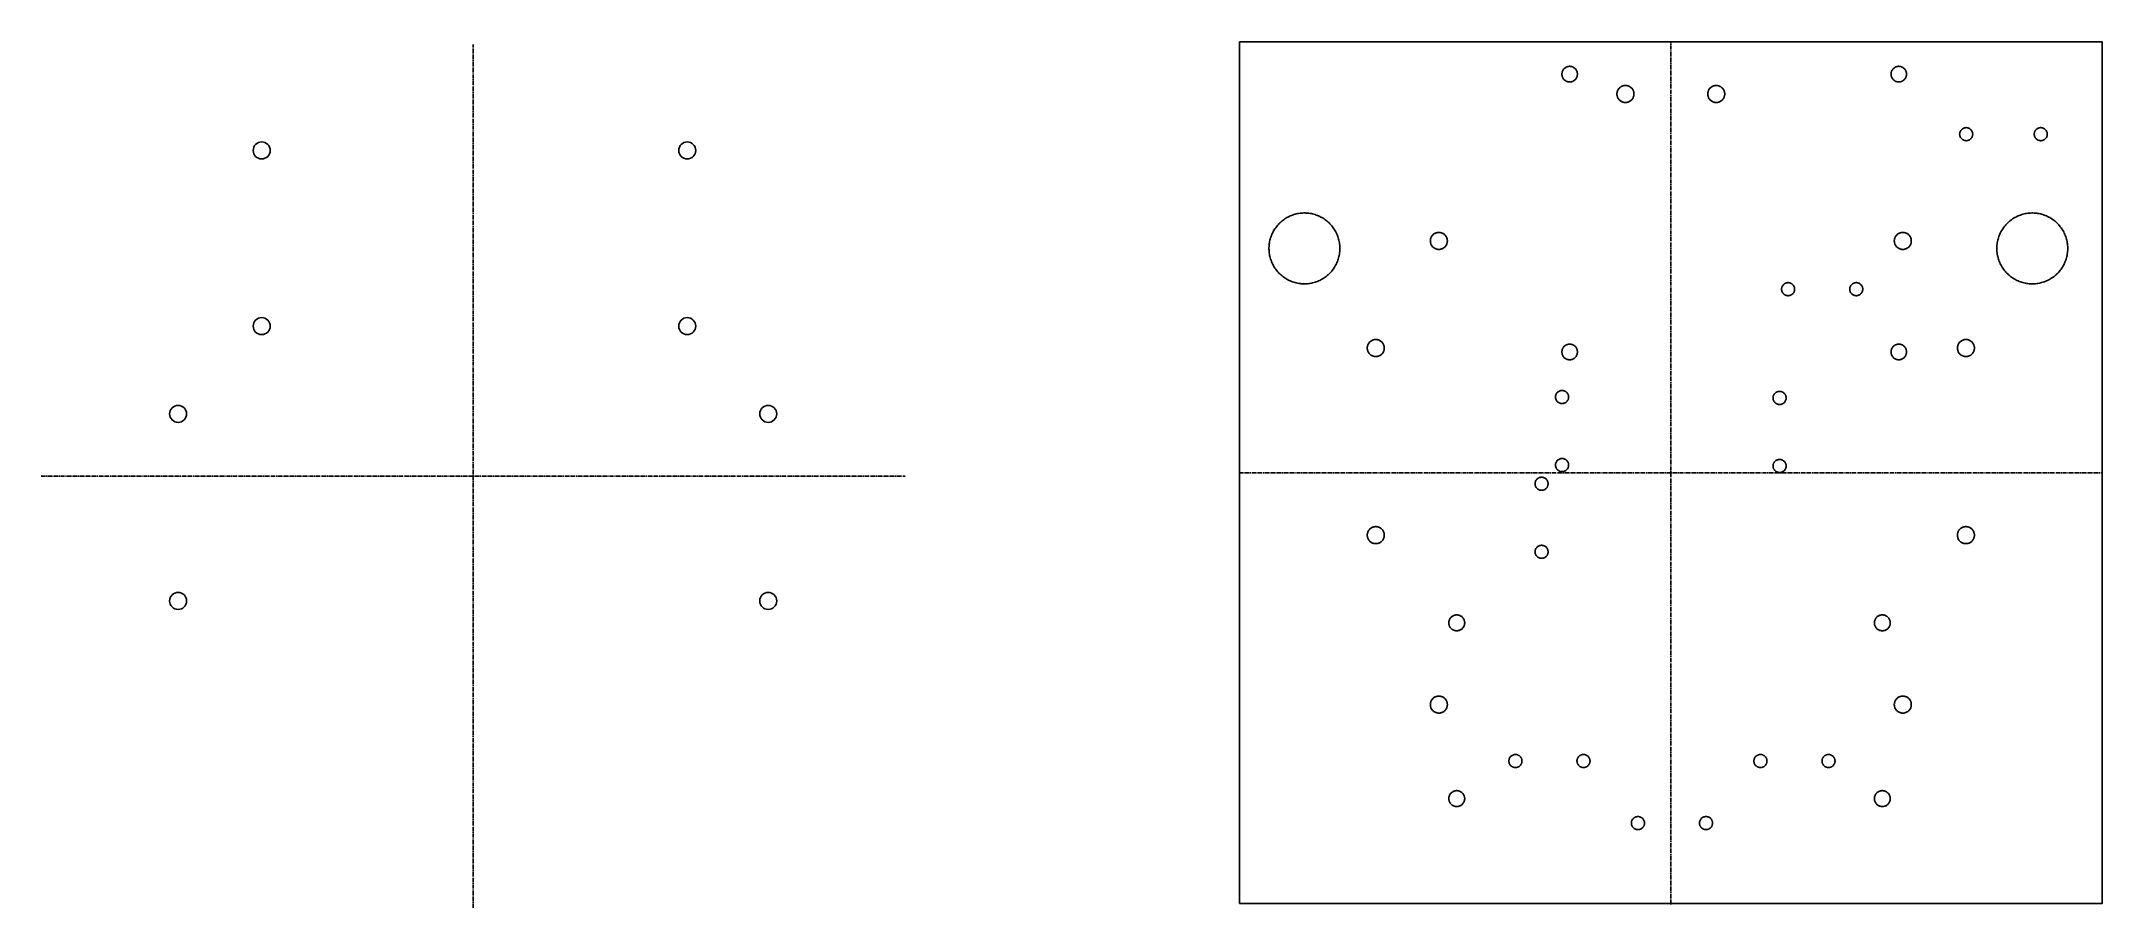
# Model space of a CAD drawing. Header units: millimetres. Extents: x -211 to 152, y -1 to 152.
import ezdxf

# ---------------------------------------------------------------- set-up
doc = ezdxf.new("R2010")
doc.units = ezdxf.units.MM
doc.header["$MEASUREMENT"] = 0
doc.linetypes.add('CENTER2', pattern=[1.125, 0.75, -0.125, 0.125, -0.125])
doc.layers.add('holes', color=7, linetype='Continuous')
doc.layers.add('outline', color=7, linetype='Continuous')

# ---------------------------------------------------------------- blocks, each defined once
blk = doc.blocks.new('*U1')
at = {"color": 0, "linetype": 'CENTER2', "transparency": 16777216}
blk.add_line((-76.12, 0), (76.12, 0), dxfattribs=at)
blk = doc.blocks.new('*U2')
at = {"color": 0, "linetype": 'CENTER2', "transparency": 16777216}
blk.add_line((0, -76.12), (0, 76.12), dxfattribs=at)
blk = doc.blocks.new('*U7')
at = {"color": 0, "linetype": 'CENTER2', "transparency": 16777216}
blk.add_line((-76.12, 0), (76.12, 0), dxfattribs=at)
blk = doc.blocks.new('*U9')
at = {"color": 0, "linetype": 'CENTER2', "transparency": 16777216}
blk.add_line((0, -76.12), (0, 76.12), dxfattribs=at)

msp = doc.modelspace()

# ---------------------------------------------------------------- linework, layer by layer
for centre in [(-172.34, 132.86), (-97.34, 132.86), (-172.34, 101.86), (-97.34, 101.86), (-187.07, 86.39), (-83.07, 86.39), (-187.07, 53.39), (-83.07, 53.39)]:
    msp.add_circle(centre, 1.5)
at = {"layer": 'holes'}
for points in [[(56.8, 146.36), (56.8, 146.46), (56.82, 146.55), (56.84, 146.65), (56.86, 146.74), (56.9, 146.84), (56.94, 146.93), (56.99, 147.01), (57.04, 147.09), (57.1, 147.17), (57.16, 147.25), (57.23, 147.32), (57.31, 147.38), (57.39, 147.44), (57.47, 147.49), (57.55, 147.54), (57.64, 147.58), (57.74, 147.62), (57.83, 147.64), (57.93, 147.66), (58.02, 147.68), (58.12, 147.69), (58.22, 147.69), (58.32, 147.68), (58.41, 147.66), (58.51, 147.64), (58.6, 147.62), (58.7, 147.58), (58.79, 147.54), (58.87, 147.49), (58.95, 147.44), (59.03, 147.38), (59.11, 147.32), (59.18, 147.25), (59.24, 147.17), (59.3, 147.09), (59.35, 147.01), (59.4, 146.93), (59.44, 146.84), (59.48, 146.74), (59.5, 146.65), (59.52, 146.55), (59.54, 146.46), (59.55, 146.36), (59.55, 146.26), (59.54, 146.16), (59.52, 146.07), (59.5, 145.97), (59.48, 145.88), (59.44, 145.78), (59.4, 145.69), (59.35, 145.61), (59.3, 145.53), (59.24, 145.45), (59.18, 145.37), (59.11, 145.3), (59.03, 145.24), (58.95, 145.18), (58.87, 145.13), (58.79, 145.08), (58.7, 145.04), (58.6, 145), (58.51, 144.98), (58.41, 144.96), (58.32, 144.94), (58.22, 144.94), (58.12, 144.94), (58.02, 144.94), (57.93, 144.96), (57.83, 144.98), (57.74, 145), (57.64, 145.04), (57.55, 145.08), (57.47, 145.13), (57.39, 145.18), (57.31, 145.24), (57.23, 145.3), (57.16, 145.37), (57.1, 145.45), (57.04, 145.53), (56.99, 145.61), (56.94, 145.69), (56.9, 145.78), (56.86, 145.88), (56.84, 145.97), (56.82, 146.07), (56.8, 146.16), (56.8, 146.26), (56.8, 146.36)], [(114.8, 146.36), (114.8, 146.46), (114.82, 146.55), (114.84, 146.65), (114.86, 146.74), (114.9, 146.84), (114.94, 146.93), (114.99, 147.01), (115.04, 147.09), (115.1, 147.17), (115.16, 147.25), (115.23, 147.32), (115.31, 147.38), (115.39, 147.44), (115.47, 147.49), (115.55, 147.54), (115.64, 147.58), (115.74, 147.62), (115.83, 147.64), (115.93, 147.66), (116.02, 147.68), (116.12, 147.69), (116.22, 147.69), (116.32, 147.68), (116.41, 147.66), (116.51, 147.64), (116.6, 147.62), (116.7, 147.58), (116.79, 147.54), (116.87, 147.49), (116.95, 147.44), (117.03, 147.38), (117.11, 147.32), (117.18, 147.25), (117.24, 147.17), (117.3, 147.09), (117.35, 147.01), (117.4, 146.93), (117.44, 146.84), (117.48, 146.74), (117.5, 146.65), (117.52, 146.55), (117.54, 146.46), (117.55, 146.36), (117.55, 146.26), (117.54, 146.16), (117.52, 146.07), (117.5, 145.97), (117.48, 145.88), (117.44, 145.78), (117.4, 145.69), (117.35, 145.61), (117.3, 145.53), (117.24, 145.45), (117.18, 145.37), (117.11, 145.3), (117.03, 145.24), (116.95, 145.18), (116.87, 145.13), (116.79, 145.08), (116.7, 145.04), (116.6, 145), (116.51, 144.98), (116.41, 144.96), (116.32, 144.94), (116.22, 144.94), (116.12, 144.94), (116.02, 144.94), (115.93, 144.96), (115.83, 144.98), (115.74, 145), (115.64, 145.04), (115.55, 145.08), (115.47, 145.13), (115.39, 145.18), (115.31, 145.24), (115.23, 145.3), (115.16, 145.37), (115.1, 145.45), (115.04, 145.53), (114.99, 145.61), (114.94, 145.69), (114.9, 145.78), (114.86, 145.88), (114.84, 145.97), (114.82, 146.07), (114.8, 146.16), (114.8, 146.26), (114.8, 146.36)], [(69.5, 142.76), (69.49, 142.65), (69.48, 142.54), (69.45, 142.44), (69.42, 142.34), (69.39, 142.24), (69.34, 142.14), (69.29, 142.04), (69.23, 141.95), (69.17, 141.87), (69.1, 141.79), (69.02, 141.71), (68.94, 141.64), (68.86, 141.58), (68.77, 141.52), (68.67, 141.47), (68.57, 141.42), (68.47, 141.39), (68.37, 141.36), (68.27, 141.33), (68.16, 141.32), (68.05, 141.31), (67.95, 141.31), (67.84, 141.32), (67.73, 141.33), (67.63, 141.36), (67.53, 141.39), (67.43, 141.42), (67.33, 141.47), (67.23, 141.52), (67.14, 141.58), (67.06, 141.64), (66.98, 141.71), (66.9, 141.79), (66.83, 141.87), (66.77, 141.95), (66.71, 142.04), (66.66, 142.14), (66.61, 142.24), (66.58, 142.34), (66.55, 142.44), (66.52, 142.54), (66.51, 142.65), (66.5, 142.76), (66.5, 142.86), (66.51, 142.97), (66.52, 143.08), (66.55, 143.18), (66.58, 143.28), (66.61, 143.38), (66.66, 143.48), (66.71, 143.58), (66.77, 143.67), (66.83, 143.75), (66.9, 143.83), (66.98, 143.91), (67.06, 143.98), (67.14, 144.04), (67.23, 144.1), (67.33, 144.15), (67.43, 144.2), (67.53, 144.23), (67.63, 144.26), (67.73, 144.29), (67.84, 144.3), (67.95, 144.31), (68.05, 144.31), (68.16, 144.3), (68.27, 144.29), (68.37, 144.26), (68.47, 144.23), (68.57, 144.2), (68.67, 144.15), (68.77, 144.1), (68.86, 144.04), (68.94, 143.98), (69.02, 143.91), (69.1, 143.83), (69.17, 143.75), (69.23, 143.67), (69.29, 143.58), (69.34, 143.48), (69.39, 143.38), (69.42, 143.28), (69.45, 143.18), (69.48, 143.08), (69.49, 142.97), (69.5, 142.86), (69.5, 142.76)], [(69.5, 142.76), (69.49, 142.65), (69.48, 142.54), (69.45, 142.44), (69.42, 142.34), (69.39, 142.24), (69.34, 142.14), (69.29, 142.04), (69.23, 141.95), (69.17, 141.87), (69.1, 141.79), (69.02, 141.71), (68.94, 141.64), (68.86, 141.58), (68.77, 141.52), (68.67, 141.47), (68.57, 141.42), (68.47, 141.39), (68.37, 141.36), (68.27, 141.33), (68.16, 141.32), (68.05, 141.31), (67.95, 141.31), (67.84, 141.32), (67.73, 141.33), (67.63, 141.36), (67.53, 141.39), (67.43, 141.42), (67.33, 141.47), (67.23, 141.52), (67.14, 141.58), (67.06, 141.64), (66.98, 141.71), (66.9, 141.79), (66.83, 141.87), (66.77, 141.95), (66.71, 142.04), (66.66, 142.14), (66.61, 142.24), (66.58, 142.34), (66.55, 142.44), (66.52, 142.54), (66.51, 142.65), (66.5, 142.76), (66.5, 142.86), (66.51, 142.97), (66.52, 143.08), (66.55, 143.18), (66.58, 143.28), (66.61, 143.38), (66.66, 143.48), (66.71, 143.58), (66.77, 143.67), (66.83, 143.75), (66.9, 143.83), (66.98, 143.91), (67.06, 143.98), (67.14, 144.04), (67.23, 144.1), (67.33, 144.15), (67.43, 144.2), (67.53, 144.23), (67.63, 144.26), (67.73, 144.29), (67.84, 144.3), (67.95, 144.31), (68.05, 144.31), (68.16, 144.3), (68.27, 144.29), (68.37, 144.26), (68.47, 144.23), (68.57, 144.2), (68.67, 144.15), (68.77, 144.1), (68.86, 144.04), (68.94, 143.98), (69.02, 143.91), (69.1, 143.83), (69.17, 143.75), (69.23, 143.67), (69.29, 143.58), (69.34, 143.48), (69.39, 143.38), (69.42, 143.28), (69.45, 143.18), (69.48, 143.08), (69.49, 142.97), (69.5, 142.86), (69.5, 142.76)], [(85.5, 142.76), (85.49, 142.65), (85.48, 142.54), (85.45, 142.44), (85.42, 142.34), (85.39, 142.24), (85.34, 142.14), (85.29, 142.04), (85.23, 141.95), (85.17, 141.87), (85.1, 141.79), (85.02, 141.71), (84.94, 141.64), (84.86, 141.58), (84.77, 141.52), (84.67, 141.47), (84.57, 141.42), (84.47, 141.39), (84.37, 141.36), (84.27, 141.33), (84.16, 141.32), (84.05, 141.31), (83.95, 141.31), (83.84, 141.32), (83.73, 141.33), (83.63, 141.36), (83.53, 141.39), (83.43, 141.42), (83.33, 141.47), (83.23, 141.52), (83.14, 141.58), (83.06, 141.64), (82.98, 141.71), (82.9, 141.79), (82.83, 141.87), (82.77, 141.95), (82.71, 142.04), (82.66, 142.14), (82.61, 142.24), (82.58, 142.34), (82.55, 142.44), (82.52, 142.54), (82.51, 142.65), (82.5, 142.76), (82.5, 142.86), (82.51, 142.97), (82.52, 143.08), (82.55, 143.18), (82.58, 143.28), (82.61, 143.38), (82.66, 143.48), (82.71, 143.58), (82.77, 143.67), (82.83, 143.75), (82.9, 143.83), (82.98, 143.91), (83.06, 143.98), (83.14, 144.04), (83.23, 144.1), (83.33, 144.15), (83.43, 144.2), (83.53, 144.23), (83.63, 144.26), (83.73, 144.29), (83.84, 144.3), (83.95, 144.31), (84.05, 144.31), (84.16, 144.3), (84.27, 144.29), (84.37, 144.26), (84.47, 144.23), (84.57, 144.2), (84.67, 144.15), (84.77, 144.1), (84.86, 144.04), (84.94, 143.98), (85.02, 143.91), (85.1, 143.83), (85.17, 143.75), (85.23, 143.67), (85.29, 143.58), (85.34, 143.48), (85.39, 143.38), (85.42, 143.28), (85.45, 143.18), (85.48, 143.08), (85.49, 142.97), (85.5, 142.86), (85.5, 142.76)], [(85.5, 142.76), (85.49, 142.65), (85.48, 142.54), (85.45, 142.44), (85.42, 142.34), (85.39, 142.24), (85.34, 142.14), (85.29, 142.04), (85.23, 141.95), (85.17, 141.87), (85.1, 141.79), (85.02, 141.71), (84.94, 141.64), (84.86, 141.58), (84.77, 141.52), (84.67, 141.47), (84.57, 141.42), (84.47, 141.39), (84.37, 141.36), (84.27, 141.33), (84.16, 141.32), (84.05, 141.31), (83.95, 141.31), (83.84, 141.32), (83.73, 141.33), (83.63, 141.36), (83.53, 141.39), (83.43, 141.42), (83.33, 141.47), (83.23, 141.52), (83.14, 141.58), (83.06, 141.64), (82.98, 141.71), (82.9, 141.79), (82.83, 141.87), (82.77, 141.95), (82.71, 142.04), (82.66, 142.14), (82.61, 142.24), (82.58, 142.34), (82.55, 142.44), (82.52, 142.54), (82.51, 142.65), (82.5, 142.76), (82.5, 142.86), (82.51, 142.97), (82.52, 143.08), (82.55, 143.18), (82.58, 143.28), (82.61, 143.38), (82.66, 143.48), (82.71, 143.58), (82.77, 143.67), (82.83, 143.75), (82.9, 143.83), (82.98, 143.91), (83.06, 143.98), (83.14, 144.04), (83.23, 144.1), (83.33, 144.15), (83.43, 144.2), (83.53, 144.23), (83.63, 144.26), (83.73, 144.29), (83.84, 144.3), (83.95, 144.31), (84.05, 144.31), (84.16, 144.3), (84.27, 144.29), (84.37, 144.26), (84.47, 144.23), (84.57, 144.2), (84.67, 144.15), (84.77, 144.1), (84.86, 144.04), (84.94, 143.98), (85.02, 143.91), (85.1, 143.83), (85.17, 143.75), (85.23, 143.67), (85.29, 143.58), (85.34, 143.48), (85.39, 143.38), (85.42, 143.28), (85.45, 143.18), (85.48, 143.08), (85.49, 142.97), (85.5, 142.86), (85.5, 142.76)], [(129.2, 135.67), (129.19, 135.58), (129.18, 135.5), (129.16, 135.41), (129.13, 135.32), (129.1, 135.24), (129.05, 135.16), (129.01, 135.08), (128.95, 135.01), (128.9, 134.94), (128.83, 134.87), (128.76, 134.82), (128.69, 134.76), (128.61, 134.72), (128.53, 134.67), (128.45, 134.64), (128.36, 134.61), (128.27, 134.59), (128.19, 134.58), (128.1, 134.57), (128, 134.57), (127.91, 134.58), (127.83, 134.59), (127.74, 134.61), (127.65, 134.64), (127.57, 134.67), (127.49, 134.72), (127.41, 134.76), (127.34, 134.82), (127.27, 134.87), (127.2, 134.94), (127.15, 135.01), (127.09, 135.08), (127.05, 135.16), (127, 135.24), (126.97, 135.32), (126.94, 135.41), (126.92, 135.5), (126.91, 135.58), (126.9, 135.67), (126.9, 135.77), (126.91, 135.86), (126.92, 135.94), (126.94, 136.03), (126.97, 136.12), (127, 136.2), (127.05, 136.28), (127.09, 136.36), (127.15, 136.43), (127.2, 136.5), (127.27, 136.57), (127.34, 136.62), (127.41, 136.68), (127.49, 136.72), (127.57, 136.77), (127.65, 136.8), (127.74, 136.83), (127.83, 136.85), (127.91, 136.86), (128, 136.87), (128.1, 136.87), (128.19, 136.86), (128.27, 136.85), (128.36, 136.83), (128.45, 136.8), (128.53, 136.77), (128.61, 136.72), (128.69, 136.68), (128.76, 136.62), (128.83, 136.57), (128.9, 136.5), (128.95, 136.43), (129.01, 136.36), (129.05, 136.28), (129.1, 136.2), (129.13, 136.12), (129.16, 136.03), (129.18, 135.94), (129.19, 135.86), (129.2, 135.77), (129.2, 135.67)], [(142.34, 135.67), (142.33, 135.58), (142.32, 135.5), (142.3, 135.41), (142.27, 135.32), (142.24, 135.24), (142.19, 135.16), (142.15, 135.08), (142.09, 135.01), (142.04, 134.94), (141.97, 134.87), (141.9, 134.82), (141.83, 134.76), (141.75, 134.72), (141.67, 134.67), (141.59, 134.64), (141.5, 134.61), (141.41, 134.59), (141.33, 134.58), (141.24, 134.57), (141.14, 134.57), (141.05, 134.58), (140.97, 134.59), (140.88, 134.61), (140.79, 134.64), (140.71, 134.67), (140.63, 134.72), (140.55, 134.76), (140.48, 134.82), (140.41, 134.87), (140.34, 134.94), (140.29, 135.01), (140.23, 135.08), (140.19, 135.16), (140.14, 135.24), (140.11, 135.32), (140.08, 135.41), (140.06, 135.5), (140.05, 135.58), (140.04, 135.67), (140.04, 135.77), (140.05, 135.86), (140.06, 135.94), (140.08, 136.03), (140.11, 136.12), (140.14, 136.2), (140.19, 136.28), (140.23, 136.36), (140.29, 136.43), (140.34, 136.5), (140.41, 136.57), (140.48, 136.62), (140.55, 136.68), (140.63, 136.72), (140.71, 136.77), (140.79, 136.8), (140.88, 136.83), (140.97, 136.85), (141.05, 136.86), (141.14, 136.87), (141.24, 136.87), (141.33, 136.86), (141.41, 136.85), (141.5, 136.83), (141.59, 136.8), (141.67, 136.77), (141.75, 136.72), (141.83, 136.68), (141.9, 136.62), (141.97, 136.57), (142.04, 136.5), (142.09, 136.43), (142.15, 136.36), (142.19, 136.28), (142.24, 136.2), (142.27, 136.12), (142.3, 136.03), (142.32, 135.94), (142.33, 135.86), (142.34, 135.77), (142.34, 135.67)], [(17.68, 115.46), (17.67, 115.24), (17.66, 115.01), (17.63, 114.79), (17.6, 114.57), (17.56, 114.35), (17.51, 114.13), (17.46, 113.92), (17.4, 113.7), (17.32, 113.49), (17.25, 113.28), (17.16, 113.08), (17.07, 112.87), (16.97, 112.67), (16.86, 112.48), (16.75, 112.28), (16.63, 112.1), (16.5, 111.91), (16.37, 111.74), (16.23, 111.56), (16.08, 111.39), (15.93, 111.23), (15.77, 111.07), (15.61, 110.92), (15.44, 110.77), (15.26, 110.63), (15.09, 110.5), (14.9, 110.37), (14.72, 110.25), (14.52, 110.14), (14.33, 110.03), (14.13, 109.93), (13.92, 109.84), (13.72, 109.75), (13.51, 109.68), (13.3, 109.6), (13.08, 109.54), (12.87, 109.49), (12.65, 109.44), (12.43, 109.4), (12.21, 109.37), (11.99, 109.34), (11.76, 109.33), (11.54, 109.32), (11.32, 109.32), (11.1, 109.33), (10.87, 109.34), (10.65, 109.37), (10.43, 109.4), (10.21, 109.44), (9.99, 109.49), (9.78, 109.54), (9.56, 109.6), (9.35, 109.68), (9.14, 109.75), (8.94, 109.84), (8.73, 109.93), (8.53, 110.03), (8.34, 110.14), (8.14, 110.25), (7.96, 110.37), (7.77, 110.5), (7.6, 110.63), (7.42, 110.77), (7.25, 110.92), (7.09, 111.07), (6.93, 111.23), (6.78, 111.39), (6.63, 111.56), (6.49, 111.74), (6.36, 111.91), (6.23, 112.1), (6.11, 112.28), (6, 112.48), (5.89, 112.67), (5.79, 112.87), (5.7, 113.08), (5.61, 113.28), (5.54, 113.49), (5.46, 113.7), (5.4, 113.92), (5.35, 114.13), (5.3, 114.35), (5.26, 114.57), (5.23, 114.79), (5.2, 115.01), (5.19, 115.24), (5.18, 115.46), (5.18, 115.68), (5.19, 115.9), (5.2, 116.13), (5.23, 116.35), (5.26, 116.57), (5.3, 116.79), (5.35, 117.01), (5.4, 117.22), (5.46, 117.44), (5.54, 117.65), (5.61, 117.86), (5.7, 118.06), (5.79, 118.27), (5.89, 118.47), (6, 118.66), (6.11, 118.86), (6.23, 119.04), (6.36, 119.23), (6.49, 119.4), (6.63, 119.58), (6.78, 119.75), (6.93, 119.91), (7.09, 120.07), (7.25, 120.22), (7.42, 120.37), (7.6, 120.51), (7.77, 120.64), (7.96, 120.77), (8.14, 120.89), (8.34, 121), (8.53, 121.11), (8.73, 121.21), (8.94, 121.3), (9.14, 121.39), (9.35, 121.46), (9.56, 121.54), (9.78, 121.6), (9.99, 121.65), (10.21, 121.7), (10.43, 121.74), (10.65, 121.77), (10.87, 121.8), (11.1, 121.81), (11.32, 121.82), (11.54, 121.82), (11.76, 121.81), (11.99, 121.8), (12.21, 121.77), (12.43, 121.74), (12.65, 121.7), (12.87, 121.65), (13.08, 121.6), (13.3, 121.54), (13.51, 121.46), (13.72, 121.39), (13.92, 121.3), (14.13, 121.21), (14.33, 121.11), (14.52, 121), (14.72, 120.89), (14.9, 120.77), (15.09, 120.64), (15.26, 120.51), (15.44, 120.37), (15.61, 120.22), (15.77, 120.07), (15.93, 119.91), (16.08, 119.75), (16.23, 119.58), (16.37, 119.4), (16.5, 119.23), (16.63, 119.04), (16.75, 118.86), (16.86, 118.66), (16.97, 118.47), (17.07, 118.27), (17.16, 118.06), (17.25, 117.86), (17.32, 117.65), (17.4, 117.44), (17.46, 117.22), (17.51, 117.01), (17.56, 116.79), (17.6, 116.57), (17.63, 116.35), (17.66, 116.13), (17.67, 115.9), (17.68, 115.68), (17.68, 115.46)], [(17.68, 115.46), (17.67, 115.24), (17.66, 115.01), (17.63, 114.79), (17.6, 114.57), (17.56, 114.35), (17.51, 114.13), (17.46, 113.92), (17.4, 113.7), (17.32, 113.49), (17.25, 113.28), (17.16, 113.08), (17.07, 112.87), (16.97, 112.67), (16.86, 112.48), (16.75, 112.28), (16.63, 112.1), (16.5, 111.91), (16.37, 111.74), (16.23, 111.56), (16.08, 111.39), (15.93, 111.23), (15.77, 111.07), (15.61, 110.92), (15.44, 110.77), (15.26, 110.63), (15.09, 110.5), (14.9, 110.37), (14.72, 110.25), (14.52, 110.14), (14.33, 110.03), (14.13, 109.93), (13.92, 109.84), (13.72, 109.75), (13.51, 109.68), (13.3, 109.6), (13.08, 109.54), (12.87, 109.49), (12.65, 109.44), (12.43, 109.4), (12.21, 109.37), (11.99, 109.34), (11.76, 109.33), (11.54, 109.32), (11.32, 109.32), (11.1, 109.33), (10.87, 109.34), (10.65, 109.37), (10.43, 109.4), (10.21, 109.44), (9.99, 109.49), (9.78, 109.54), (9.56, 109.6), (9.35, 109.68), (9.14, 109.75), (8.94, 109.84), (8.73, 109.93), (8.53, 110.03), (8.34, 110.14), (8.14, 110.25), (7.96, 110.37), (7.77, 110.5), (7.6, 110.63), (7.42, 110.77), (7.25, 110.92), (7.09, 111.07), (6.93, 111.23), (6.78, 111.39), (6.63, 111.56), (6.49, 111.74), (6.36, 111.91), (6.23, 112.1), (6.11, 112.28), (6, 112.48), (5.89, 112.67), (5.79, 112.87), (5.7, 113.08), (5.61, 113.28), (5.54, 113.49), (5.46, 113.7), (5.4, 113.92), (5.35, 114.13), (5.3, 114.35), (5.26, 114.57), (5.23, 114.79), (5.2, 115.01), (5.19, 115.24), (5.18, 115.46), (5.18, 115.68), (5.19, 115.9), (5.2, 116.13), (5.23, 116.35), (5.26, 116.57), (5.3, 116.79), (5.35, 117.01), (5.4, 117.22), (5.46, 117.44), (5.54, 117.65), (5.61, 117.86), (5.7, 118.06), (5.79, 118.27), (5.89, 118.47), (6, 118.66), (6.11, 118.86), (6.23, 119.04), (6.36, 119.23), (6.49, 119.4), (6.63, 119.58), (6.78, 119.75), (6.93, 119.91), (7.09, 120.07), (7.25, 120.22), (7.42, 120.37), (7.6, 120.51), (7.77, 120.64), (7.96, 120.77), (8.14, 120.89), (8.34, 121), (8.53, 121.11), (8.73, 121.21), (8.94, 121.3), (9.14, 121.39), (9.35, 121.46), (9.56, 121.54), (9.78, 121.6), (9.99, 121.65), (10.21, 121.7), (10.43, 121.74), (10.65, 121.77), (10.87, 121.8), (11.1, 121.81), (11.32, 121.82), (11.54, 121.82), (11.76, 121.81), (11.99, 121.8), (12.21, 121.77), (12.43, 121.74), (12.65, 121.7), (12.87, 121.65), (13.08, 121.6), (13.3, 121.54), (13.51, 121.46), (13.72, 121.39), (13.92, 121.3), (14.13, 121.21), (14.33, 121.11), (14.52, 121), (14.72, 120.89), (14.9, 120.77), (15.09, 120.64), (15.26, 120.51), (15.44, 120.37), (15.61, 120.22), (15.77, 120.07), (15.93, 119.91), (16.08, 119.75), (16.23, 119.58), (16.37, 119.4), (16.5, 119.23), (16.63, 119.04), (16.75, 118.86), (16.86, 118.66), (16.97, 118.47), (17.07, 118.27), (17.16, 118.06), (17.25, 117.86), (17.32, 117.65), (17.4, 117.44), (17.46, 117.22), (17.51, 117.01), (17.56, 116.79), (17.6, 116.57), (17.63, 116.35), (17.66, 116.13), (17.67, 115.9), (17.68, 115.68), (17.68, 115.46)], [(145.95, 115.46), (145.94, 115.24), (145.93, 115.01), (145.9, 114.79), (145.87, 114.57), (145.83, 114.35), (145.78, 114.13), (145.73, 113.92), (145.67, 113.7), (145.59, 113.49), (145.52, 113.28), (145.43, 113.08), (145.34, 112.87), (145.24, 112.67), (145.13, 112.48), (145.02, 112.28), (144.9, 112.1), (144.77, 111.91), (144.64, 111.74), (144.5, 111.56), (144.35, 111.39), (144.2, 111.23), (144.04, 111.07), (143.88, 110.92), (143.71, 110.77), (143.53, 110.63), (143.36, 110.5), (143.17, 110.37), (142.99, 110.25), (142.79, 110.14), (142.6, 110.03), (142.4, 109.93), (142.19, 109.84), (141.99, 109.75), (141.78, 109.68), (141.57, 109.6), (141.35, 109.54), (141.14, 109.49), (140.92, 109.44), (140.7, 109.4), (140.48, 109.37), (140.26, 109.34), (140.03, 109.33), (139.81, 109.32), (139.59, 109.32), (139.37, 109.33), (139.14, 109.34), (138.92, 109.37), (138.7, 109.4), (138.48, 109.44), (138.26, 109.49), (138.05, 109.54), (137.83, 109.6), (137.62, 109.68), (137.41, 109.75), (137.21, 109.84), (137, 109.93), (136.8, 110.03), (136.61, 110.14), (136.41, 110.25), (136.23, 110.37), (136.04, 110.5), (135.87, 110.63), (135.69, 110.77), (135.52, 110.92), (135.36, 111.07), (135.2, 111.23), (135.05, 111.39), (134.9, 111.56), (134.76, 111.74), (134.63, 111.91), (134.5, 112.1), (134.38, 112.28), (134.27, 112.48), (134.16, 112.67), (134.06, 112.87), (133.97, 113.08), (133.88, 113.28), (133.81, 113.49), (133.73, 113.7), (133.67, 113.92), (133.62, 114.13), (133.57, 114.35), (133.53, 114.57), (133.5, 114.79), (133.47, 115.01), (133.46, 115.24), (133.45, 115.46), (133.45, 115.68), (133.46, 115.9), (133.47, 116.13), (133.5, 116.35), (133.53, 116.57), (133.57, 116.79), (133.62, 117.01), (133.67, 117.22), (133.73, 117.44), (133.81, 117.65), (133.88, 117.86), (133.97, 118.06), (134.06, 118.27), (134.16, 118.47), (134.27, 118.66), (134.38, 118.86), (134.5, 119.04), (134.63, 119.23), (134.76, 119.4), (134.9, 119.58), (135.05, 119.75), (135.2, 119.91), (135.36, 120.07), (135.52, 120.22), (135.69, 120.37), (135.87, 120.51), (136.04, 120.64), (136.23, 120.77), (136.41, 120.89), (136.61, 121), (136.8, 121.11), (137, 121.21), (137.21, 121.3), (137.41, 121.39), (137.62, 121.46), (137.83, 121.54), (138.05, 121.6), (138.26, 121.65), (138.48, 121.7), (138.7, 121.74), (138.92, 121.77), (139.14, 121.8), (139.37, 121.81), (139.59, 121.82), (139.81, 121.82), (140.03, 121.81), (140.26, 121.8), (140.48, 121.77), (140.7, 121.74), (140.92, 121.7), (141.14, 121.65), (141.35, 121.6), (141.57, 121.54), (141.78, 121.46), (141.99, 121.39), (142.19, 121.3), (142.4, 121.21), (142.6, 121.11), (142.79, 121), (142.99, 120.89), (143.17, 120.77), (143.36, 120.64), (143.53, 120.51), (143.71, 120.37), (143.88, 120.22), (144.04, 120.07), (144.2, 119.91), (144.35, 119.75), (144.5, 119.58), (144.64, 119.4), (144.77, 119.23), (144.9, 119.04), (145.02, 118.86), (145.13, 118.66), (145.24, 118.47), (145.34, 118.27), (145.43, 118.06), (145.52, 117.86), (145.59, 117.65), (145.67, 117.44), (145.73, 117.22), (145.78, 117.01), (145.83, 116.79), (145.87, 116.57), (145.9, 116.35), (145.93, 116.13), (145.94, 115.9), (145.95, 115.68), (145.95, 115.46)], [(145.95, 115.46), (145.94, 115.24), (145.93, 115.01), (145.9, 114.79), (145.87, 114.57), (145.83, 114.35), (145.78, 114.13), (145.73, 113.92), (145.67, 113.7), (145.59, 113.49), (145.52, 113.28), (145.43, 113.08), (145.34, 112.87), (145.24, 112.67), (145.13, 112.48), (145.02, 112.28), (144.9, 112.1), (144.77, 111.91), (144.64, 111.74), (144.5, 111.56), (144.35, 111.39), (144.2, 111.23), (144.04, 111.07), (143.88, 110.92), (143.71, 110.77), (143.53, 110.63), (143.36, 110.5), (143.17, 110.37), (142.99, 110.25), (142.79, 110.14), (142.6, 110.03), (142.4, 109.93), (142.19, 109.84), (141.99, 109.75), (141.78, 109.68), (141.57, 109.6), (141.35, 109.54), (141.14, 109.49), (140.92, 109.44), (140.7, 109.4), (140.48, 109.37), (140.26, 109.34), (140.03, 109.33), (139.81, 109.32), (139.59, 109.32), (139.37, 109.33), (139.14, 109.34), (138.92, 109.37), (138.7, 109.4), (138.48, 109.44), (138.26, 109.49), (138.05, 109.54), (137.83, 109.6), (137.62, 109.68), (137.41, 109.75), (137.21, 109.84), (137, 109.93), (136.8, 110.03), (136.61, 110.14), (136.41, 110.25), (136.23, 110.37), (136.04, 110.5), (135.87, 110.63), (135.69, 110.77), (135.52, 110.92), (135.36, 111.07), (135.2, 111.23), (135.05, 111.39), (134.9, 111.56), (134.76, 111.74), (134.63, 111.91), (134.5, 112.1), (134.38, 112.28), (134.27, 112.48), (134.16, 112.67), (134.06, 112.87), (133.97, 113.08), (133.88, 113.28), (133.81, 113.49), (133.73, 113.7), (133.67, 113.92), (133.62, 114.13), (133.57, 114.35), (133.53, 114.57), (133.5, 114.79), (133.47, 115.01), (133.46, 115.24), (133.45, 115.46), (133.45, 115.68), (133.46, 115.9), (133.47, 116.13), (133.5, 116.35), (133.53, 116.57), (133.57, 116.79), (133.62, 117.01), (133.67, 117.22), (133.73, 117.44), (133.81, 117.65), (133.88, 117.86), (133.97, 118.06), (134.06, 118.27), (134.16, 118.47), (134.27, 118.66), (134.38, 118.86), (134.5, 119.04), (134.63, 119.23), (134.76, 119.4), (134.9, 119.58), (135.05, 119.75), (135.2, 119.91), (135.36, 120.07), (135.52, 120.22), (135.69, 120.37), (135.87, 120.51), (136.04, 120.64), (136.23, 120.77), (136.41, 120.89), (136.61, 121), (136.8, 121.11), (137, 121.21), (137.21, 121.3), (137.41, 121.39), (137.62, 121.46), (137.83, 121.54), (138.05, 121.6), (138.26, 121.65), (138.48, 121.7), (138.7, 121.74), (138.92, 121.77), (139.14, 121.8), (139.37, 121.81), (139.59, 121.82), (139.81, 121.82), (140.03, 121.81), (140.26, 121.8), (140.48, 121.77), (140.7, 121.74), (140.92, 121.7), (141.14, 121.65), (141.35, 121.6), (141.57, 121.54), (141.78, 121.46), (141.99, 121.39), (142.19, 121.3), (142.4, 121.21), (142.6, 121.11), (142.79, 121), (142.99, 120.89), (143.17, 120.77), (143.36, 120.64), (143.53, 120.51), (143.71, 120.37), (143.88, 120.22), (144.04, 120.07), (144.2, 119.91), (144.35, 119.75), (144.5, 119.58), (144.64, 119.4), (144.77, 119.23), (144.9, 119.04), (145.02, 118.86), (145.13, 118.66), (145.24, 118.47), (145.34, 118.27), (145.43, 118.06), (145.52, 117.86), (145.59, 117.65), (145.67, 117.44), (145.73, 117.22), (145.78, 117.01), (145.83, 116.79), (145.87, 116.57), (145.9, 116.35), (145.93, 116.13), (145.94, 115.9), (145.95, 115.68), (145.95, 115.46)], [(36.62, 116.84), (36.61, 116.73), (36.6, 116.62), (36.57, 116.52), (36.54, 116.42), (36.51, 116.32), (36.46, 116.22), (36.41, 116.12), (36.35, 116.03), (36.29, 115.95), (36.22, 115.87), (36.14, 115.79), (36.06, 115.72), (35.98, 115.66), (35.89, 115.6), (35.79, 115.55), (35.69, 115.5), (35.59, 115.47), (35.49, 115.44), (35.39, 115.41), (35.28, 115.4), (35.17, 115.39), (35.07, 115.39), (34.96, 115.4), (34.85, 115.41), (34.75, 115.44), (34.65, 115.47), (34.55, 115.5), (34.45, 115.55), (34.35, 115.6), (34.26, 115.66), (34.18, 115.72), (34.1, 115.79), (34.02, 115.87), (33.95, 115.95), (33.89, 116.03), (33.83, 116.12), (33.78, 116.22), (33.73, 116.32), (33.7, 116.42), (33.67, 116.52), (33.64, 116.62), (33.63, 116.73), (33.62, 116.84), (33.62, 116.94), (33.63, 117.05), (33.64, 117.16), (33.67, 117.26), (33.7, 117.36), (33.73, 117.46), (33.78, 117.56), (33.83, 117.66), (33.89, 117.75), (33.95, 117.83), (34.02, 117.91), (34.1, 117.99), (34.18, 118.06), (34.26, 118.12), (34.35, 118.18), (34.45, 118.23), (34.55, 118.28), (34.65, 118.31), (34.75, 118.34), (34.85, 118.37), (34.96, 118.38), (35.07, 118.39), (35.17, 118.39), (35.28, 118.38), (35.39, 118.37), (35.49, 118.34), (35.59, 118.31), (35.69, 118.28), (35.79, 118.23), (35.89, 118.18), (35.98, 118.12), (36.06, 118.06), (36.14, 117.99), (36.22, 117.91), (36.29, 117.83), (36.35, 117.75), (36.41, 117.66), (36.46, 117.56), (36.51, 117.46), (36.54, 117.36), (36.57, 117.26), (36.6, 117.16), (36.61, 117.05), (36.62, 116.94), (36.62, 116.84)], [(36.62, 116.84), (36.61, 116.73), (36.6, 116.62), (36.57, 116.52), (36.54, 116.42), (36.51, 116.32), (36.46, 116.22), (36.41, 116.12), (36.35, 116.03), (36.29, 115.95), (36.22, 115.87), (36.14, 115.79), (36.06, 115.72), (35.98, 115.66), (35.89, 115.6), (35.79, 115.55), (35.69, 115.5), (35.59, 115.47), (35.49, 115.44), (35.39, 115.41), (35.28, 115.4), (35.17, 115.39), (35.07, 115.39), (34.96, 115.4), (34.85, 115.41), (34.75, 115.44), (34.65, 115.47), (34.55, 115.5), (34.45, 115.55), (34.35, 115.6), (34.26, 115.66), (34.18, 115.72), (34.1, 115.79), (34.02, 115.87), (33.95, 115.95), (33.89, 116.03), (33.83, 116.12), (33.78, 116.22), (33.73, 116.32), (33.7, 116.42), (33.67, 116.52), (33.64, 116.62), (33.63, 116.73), (33.62, 116.84), (33.62, 116.94), (33.63, 117.05), (33.64, 117.16), (33.67, 117.26), (33.7, 117.36), (33.73, 117.46), (33.78, 117.56), (33.83, 117.66), (33.89, 117.75), (33.95, 117.83), (34.02, 117.91), (34.1, 117.99), (34.18, 118.06), (34.26, 118.12), (34.35, 118.18), (34.45, 118.23), (34.55, 118.28), (34.65, 118.31), (34.75, 118.34), (34.85, 118.37), (34.96, 118.38), (35.07, 118.39), (35.17, 118.39), (35.28, 118.38), (35.39, 118.37), (35.49, 118.34), (35.59, 118.31), (35.69, 118.28), (35.79, 118.23), (35.89, 118.18), (35.98, 118.12), (36.06, 118.06), (36.14, 117.99), (36.22, 117.91), (36.29, 117.83), (36.35, 117.75), (36.41, 117.66), (36.46, 117.56), (36.51, 117.46), (36.54, 117.36), (36.57, 117.26), (36.6, 117.16), (36.61, 117.05), (36.62, 116.94), (36.62, 116.84)], [(118.38, 116.84), (118.37, 116.73), (118.36, 116.62), (118.33, 116.52), (118.3, 116.42), (118.27, 116.32), (118.22, 116.22), (118.17, 116.12), (118.11, 116.03), (118.05, 115.95), (117.98, 115.87), (117.9, 115.79), (117.82, 115.72), (117.74, 115.66), (117.65, 115.6), (117.55, 115.55), (117.45, 115.5), (117.35, 115.47), (117.25, 115.44), (117.15, 115.41), (117.04, 115.4), (116.93, 115.39), (116.83, 115.39), (116.72, 115.4), (116.61, 115.41), (116.51, 115.44), (116.41, 115.47), (116.31, 115.5), (116.21, 115.55), (116.11, 115.6), (116.02, 115.66), (115.94, 115.72), (115.86, 115.79), (115.78, 115.87), (115.71, 115.95), (115.65, 116.03), (115.59, 116.12), (115.54, 116.22), (115.49, 116.32), (115.46, 116.42), (115.43, 116.52), (115.4, 116.62), (115.39, 116.73), (115.38, 116.84), (115.38, 116.94), (115.39, 117.05), (115.4, 117.16), (115.43, 117.26), (115.46, 117.36), (115.49, 117.46), (115.54, 117.56), (115.59, 117.66), (115.65, 117.75), (115.71, 117.83), (115.78, 117.91), (115.86, 117.99), (115.94, 118.06), (116.02, 118.12), (116.11, 118.18), (116.21, 118.23), (116.31, 118.28), (116.41, 118.31), (116.51, 118.34), (116.61, 118.37), (116.72, 118.38), (116.83, 118.39), (116.93, 118.39), (117.04, 118.38), (117.15, 118.37), (117.25, 118.34), (117.35, 118.31), (117.45, 118.28), (117.55, 118.23), (117.65, 118.18), (117.74, 118.12), (117.82, 118.06), (117.9, 117.99), (117.98, 117.91), (118.05, 117.83), (118.11, 117.75), (118.17, 117.66), (118.22, 117.56), (118.27, 117.46), (118.3, 117.36), (118.33, 117.26), (118.36, 117.16), (118.37, 117.05), (118.38, 116.94), (118.38, 116.84)], [(118.38, 116.84), (118.37, 116.73), (118.36, 116.62), (118.33, 116.52), (118.3, 116.42), (118.27, 116.32), (118.22, 116.22), (118.17, 116.12), (118.11, 116.03), (118.05, 115.95), (117.98, 115.87), (117.9, 115.79), (117.82, 115.72), (117.74, 115.66), (117.65, 115.6), (117.55, 115.55), (117.45, 115.5), (117.35, 115.47), (117.25, 115.44), (117.15, 115.41), (117.04, 115.4), (116.93, 115.39), (116.83, 115.39), (116.72, 115.4), (116.61, 115.41), (116.51, 115.44), (116.41, 115.47), (116.31, 115.5), (116.21, 115.55), (116.11, 115.6), (116.02, 115.66), (115.94, 115.72), (115.86, 115.79), (115.78, 115.87), (115.71, 115.95), (115.65, 116.03), (115.59, 116.12), (115.54, 116.22), (115.49, 116.32), (115.46, 116.42), (115.43, 116.52), (115.4, 116.62), (115.39, 116.73), (115.38, 116.84), (115.38, 116.94), (115.39, 117.05), (115.4, 117.16), (115.43, 117.26), (115.46, 117.36), (115.49, 117.46), (115.54, 117.56), (115.59, 117.66), (115.65, 117.75), (115.71, 117.83), (115.78, 117.91), (115.86, 117.99), (115.94, 118.06), (116.02, 118.12), (116.11, 118.18), (116.21, 118.23), (116.31, 118.28), (116.41, 118.31), (116.51, 118.34), (116.61, 118.37), (116.72, 118.38), (116.83, 118.39), (116.93, 118.39), (117.04, 118.38), (117.15, 118.37), (117.25, 118.34), (117.35, 118.31), (117.45, 118.28), (117.55, 118.23), (117.65, 118.18), (117.74, 118.12), (117.82, 118.06), (117.9, 117.99), (117.98, 117.91), (118.05, 117.83), (118.11, 117.75), (118.17, 117.66), (118.22, 117.56), (118.27, 117.46), (118.3, 117.36), (118.33, 117.26), (118.36, 117.16), (118.37, 117.05), (118.38, 116.94), (118.38, 116.84)], [(95.52, 108.33), (95.53, 108.24), (95.54, 108.16), (95.56, 108.07), (95.59, 107.98), (95.62, 107.9), (95.67, 107.82), (95.71, 107.74), (95.77, 107.67), (95.82, 107.6), (95.89, 107.53), (95.96, 107.48), (96.03, 107.42), (96.11, 107.38), (96.19, 107.33), (96.27, 107.3), (96.36, 107.27), (96.45, 107.25), (96.53, 107.24), (96.62, 107.23), (96.72, 107.23), (96.81, 107.24), (96.89, 107.25), (96.98, 107.27), (97.07, 107.3), (97.15, 107.33), (97.23, 107.38), (97.31, 107.42), (97.38, 107.48), (97.45, 107.53), (97.52, 107.6), (97.57, 107.67), (97.63, 107.74), (97.67, 107.82), (97.72, 107.9), (97.75, 107.98), (97.78, 108.07), (97.8, 108.16), (97.81, 108.24), (97.82, 108.33), (97.82, 108.43), (97.81, 108.52), (97.8, 108.6), (97.78, 108.69), (97.75, 108.78), (97.72, 108.86), (97.67, 108.94), (97.63, 109.02), (97.57, 109.09), (97.52, 109.16), (97.45, 109.23), (97.38, 109.28), (97.31, 109.34), (97.23, 109.38), (97.15, 109.43), (97.07, 109.46), (96.98, 109.49), (96.89, 109.51), (96.81, 109.52), (96.72, 109.53), (96.62, 109.53), (96.53, 109.52), (96.45, 109.51), (96.36, 109.49), (96.27, 109.46), (96.19, 109.43), (96.11, 109.38), (96.03, 109.34), (95.96, 109.28), (95.89, 109.23), (95.82, 109.16), (95.77, 109.09), (95.71, 109.02), (95.67, 108.94), (95.62, 108.86), (95.59, 108.78), (95.56, 108.69), (95.54, 108.6), (95.53, 108.52), (95.52, 108.43), (95.52, 108.33)], [(107.52, 108.33), (107.53, 108.24), (107.54, 108.16), (107.56, 108.07), (107.59, 107.98), (107.62, 107.9), (107.67, 107.82), (107.71, 107.74), (107.77, 107.67), (107.82, 107.6), (107.89, 107.53), (107.96, 107.48), (108.03, 107.42), (108.11, 107.38), (108.19, 107.33), (108.27, 107.3), (108.36, 107.27), (108.45, 107.25), (108.53, 107.24), (108.62, 107.23), (108.72, 107.23), (108.81, 107.24), (108.89, 107.25), (108.98, 107.27), (109.07, 107.3), (109.15, 107.33), (109.23, 107.38), (109.31, 107.42), (109.38, 107.48), (109.45, 107.53), (109.52, 107.6), (109.57, 107.67), (109.63, 107.74), (109.67, 107.82), (109.72, 107.9), (109.75, 107.98), (109.78, 108.07), (109.8, 108.16), (109.81, 108.24), (109.82, 108.33), (109.82, 108.43), (109.81, 108.52), (109.8, 108.6), (109.78, 108.69), (109.75, 108.78), (109.72, 108.86), (109.67, 108.94), (109.63, 109.02), (109.57, 109.09), (109.52, 109.16), (109.45, 109.23), (109.38, 109.28), (109.31, 109.34), (109.23, 109.38), (109.15, 109.43), (109.07, 109.46), (108.98, 109.49), (108.89, 109.51), (108.81, 109.52), (108.72, 109.53), (108.62, 109.53), (108.53, 109.52), (108.45, 109.51), (108.36, 109.49), (108.27, 109.46), (108.19, 109.43), (108.11, 109.38), (108.03, 109.34), (107.96, 109.28), (107.89, 109.23), (107.82, 109.16), (107.77, 109.09), (107.71, 109.02), (107.67, 108.94), (107.62, 108.86), (107.59, 108.78), (107.56, 108.69), (107.54, 108.6), (107.53, 108.52), (107.52, 108.43), (107.52, 108.33)], [(25.5, 97.95), (25.49, 97.84), (25.48, 97.73), (25.45, 97.63), (25.42, 97.53), (25.39, 97.43), (25.34, 97.33), (25.29, 97.23), (25.23, 97.14), (25.17, 97.06), (25.1, 96.98), (25.02, 96.9), (24.94, 96.83), (24.86, 96.77), (24.77, 96.71), (24.67, 96.66), (24.57, 96.61), (24.47, 96.58), (24.37, 96.55), (24.27, 96.52), (24.16, 96.51), (24.05, 96.5), (23.95, 96.5), (23.84, 96.51), (23.73, 96.52), (23.63, 96.55), (23.53, 96.58), (23.43, 96.61), (23.33, 96.66), (23.23, 96.71), (23.14, 96.77), (23.06, 96.83), (22.98, 96.9), (22.9, 96.98), (22.83, 97.06), (22.77, 97.14), (22.71, 97.23), (22.66, 97.33), (22.61, 97.43), (22.58, 97.53), (22.55, 97.63), (22.52, 97.73), (22.51, 97.84), (22.5, 97.95), (22.5, 98.05), (22.51, 98.16), (22.52, 98.27), (22.55, 98.37), (22.58, 98.47), (22.61, 98.57), (22.66, 98.67), (22.71, 98.77), (22.77, 98.86), (22.83, 98.94), (22.9, 99.02), (22.98, 99.1), (23.06, 99.17), (23.14, 99.23), (23.23, 99.29), (23.33, 99.34), (23.43, 99.39), (23.53, 99.42), (23.63, 99.45), (23.73, 99.48), (23.84, 99.49), (23.95, 99.5), (24.05, 99.5), (24.16, 99.49), (24.27, 99.48), (24.37, 99.45), (24.47, 99.42), (24.57, 99.39), (24.67, 99.34), (24.77, 99.29), (24.86, 99.23), (24.94, 99.17), (25.02, 99.1), (25.1, 99.02), (25.17, 98.94), (25.23, 98.86), (25.29, 98.77), (25.34, 98.67), (25.39, 98.57), (25.42, 98.47), (25.45, 98.37), (25.48, 98.27), (25.49, 98.16), (25.5, 98.05), (25.5, 97.95)], [(25.5, 97.95), (25.49, 97.84), (25.48, 97.73), (25.45, 97.63), (25.42, 97.53), (25.39, 97.43), (25.34, 97.33), (25.29, 97.23), (25.23, 97.14), (25.17, 97.06), (25.1, 96.98), (25.02, 96.9), (24.94, 96.83), (24.86, 96.77), (24.77, 96.71), (24.67, 96.66), (24.57, 96.61), (24.47, 96.58), (24.37, 96.55), (24.27, 96.52), (24.16, 96.51), (24.05, 96.5), (23.95, 96.5), (23.84, 96.51), (23.73, 96.52), (23.63, 96.55), (23.53, 96.58), (23.43, 96.61), (23.33, 96.66), (23.23, 96.71), (23.14, 96.77), (23.06, 96.83), (22.98, 96.9), (22.9, 96.98), (22.83, 97.06), (22.77, 97.14), (22.71, 97.23), (22.66, 97.33), (22.61, 97.43), (22.58, 97.53), (22.55, 97.63), (22.52, 97.73), (22.51, 97.84), (22.5, 97.95), (22.5, 98.05), (22.51, 98.16), (22.52, 98.27), (22.55, 98.37), (22.58, 98.47), (22.61, 98.57), (22.66, 98.67), (22.71, 98.77), (22.77, 98.86), (22.83, 98.94), (22.9, 99.02), (22.98, 99.1), (23.06, 99.17), (23.14, 99.23), (23.23, 99.29), (23.33, 99.34), (23.43, 99.39), (23.53, 99.42), (23.63, 99.45), (23.73, 99.48), (23.84, 99.49), (23.95, 99.5), (24.05, 99.5), (24.16, 99.49), (24.27, 99.48), (24.37, 99.45), (24.47, 99.42), (24.57, 99.39), (24.67, 99.34), (24.77, 99.29), (24.86, 99.23), (24.94, 99.17), (25.02, 99.1), (25.1, 99.02), (25.17, 98.94), (25.23, 98.86), (25.29, 98.77), (25.34, 98.67), (25.39, 98.57), (25.42, 98.47), (25.45, 98.37), (25.48, 98.27), (25.49, 98.16), (25.5, 98.05), (25.5, 97.95)], [(56.8, 97.36), (56.8, 97.46), (56.82, 97.55), (56.84, 97.65), (56.86, 97.74), (56.9, 97.84), (56.94, 97.93), (56.99, 98.01), (57.04, 98.09), (57.1, 98.17), (57.16, 98.25), (57.23, 98.32), (57.31, 98.38), (57.39, 98.44), (57.47, 98.49), (57.55, 98.54), (57.64, 98.58), (57.74, 98.62), (57.83, 98.64), (57.93, 98.66), (58.02, 98.68), (58.12, 98.69), (58.22, 98.69), (58.32, 98.68), (58.41, 98.66), (58.51, 98.64), (58.6, 98.62), (58.7, 98.58), (58.79, 98.54), (58.87, 98.49), (58.95, 98.44), (59.03, 98.38), (59.11, 98.32), (59.18, 98.25), (59.24, 98.17), (59.3, 98.09), (59.35, 98.01), (59.4, 97.93), (59.44, 97.84), (59.48, 97.74), (59.5, 97.65), (59.52, 97.55), (59.54, 97.46), (59.55, 97.36), (59.55, 97.26), (59.54, 97.16), (59.52, 97.07), (59.5, 96.97), (59.48, 96.88), (59.44, 96.78), (59.4, 96.69), (59.35, 96.61), (59.3, 96.53), (59.24, 96.45), (59.18, 96.37), (59.11, 96.3), (59.03, 96.24), (58.95, 96.18), (58.87, 96.13), (58.79, 96.08), (58.7, 96.04), (58.6, 96), (58.51, 95.98), (58.41, 95.96), (58.32, 95.94), (58.22, 95.94), (58.12, 95.94), (58.02, 95.94), (57.93, 95.96), (57.83, 95.98), (57.74, 96), (57.64, 96.04), (57.55, 96.08), (57.47, 96.13), (57.39, 96.18), (57.31, 96.24), (57.23, 96.3), (57.16, 96.37), (57.1, 96.45), (57.04, 96.53), (56.99, 96.61), (56.94, 96.69), (56.9, 96.78), (56.86, 96.88), (56.84, 96.97), (56.82, 97.07), (56.8, 97.16), (56.8, 97.26), (56.8, 97.36)], [(114.8, 97.36), (114.8, 97.46), (114.82, 97.55), (114.84, 97.65), (114.86, 97.74), (114.9, 97.84), (114.94, 97.93), (114.99, 98.01), (115.04, 98.09), (115.1, 98.17), (115.16, 98.25), (115.23, 98.32), (115.31, 98.38), (115.39, 98.44), (115.47, 98.49), (115.55, 98.54), (115.64, 98.58), (115.74, 98.62), (115.83, 98.64), (115.93, 98.66), (116.02, 98.68), (116.12, 98.69), (116.22, 98.69), (116.32, 98.68), (116.41, 98.66), (116.51, 98.64), (116.6, 98.62), (116.7, 98.58), (116.79, 98.54), (116.87, 98.49), (116.95, 98.44), (117.03, 98.38), (117.11, 98.32), (117.18, 98.25), (117.24, 98.17), (117.3, 98.09), (117.35, 98.01), (117.4, 97.93), (117.44, 97.84), (117.48, 97.74), (117.5, 97.65), (117.52, 97.55), (117.54, 97.46), (117.55, 97.36), (117.55, 97.26), (117.54, 97.16), (117.52, 97.07), (117.5, 96.97), (117.48, 96.88), (117.44, 96.78), (117.4, 96.69), (117.35, 96.61), (117.3, 96.53), (117.24, 96.45), (117.18, 96.37), (117.11, 96.3), (117.03, 96.24), (116.95, 96.18), (116.87, 96.13), (116.79, 96.08), (116.7, 96.04), (116.6, 96), (116.51, 95.98), (116.41, 95.96), (116.32, 95.94), (116.22, 95.94), (116.12, 95.94), (116.02, 95.94), (115.93, 95.96), (115.83, 95.98), (115.74, 96), (115.64, 96.04), (115.55, 96.08), (115.47, 96.13), (115.39, 96.18), (115.31, 96.24), (115.23, 96.3), (115.16, 96.37), (115.1, 96.45), (115.04, 96.53), (114.99, 96.61), (114.94, 96.69), (114.9, 96.78), (114.86, 96.88), (114.84, 96.97), (114.82, 97.07), (114.8, 97.16), (114.8, 97.26), (114.8, 97.36)], [(129.5, 97.95), (129.49, 97.84), (129.48, 97.73), (129.45, 97.63), (129.42, 97.53), (129.39, 97.43), (129.34, 97.33), (129.29, 97.23), (129.23, 97.14), (129.17, 97.06), (129.1, 96.98), (129.02, 96.9), (128.94, 96.83), (128.86, 96.77), (128.77, 96.71), (128.67, 96.66), (128.57, 96.61), (128.47, 96.58), (128.37, 96.55), (128.27, 96.52), (128.16, 96.51), (128.05, 96.5), (127.95, 96.5), (127.84, 96.51), (127.73, 96.52), (127.63, 96.55), (127.53, 96.58), (127.43, 96.61), (127.33, 96.66), (127.23, 96.71), (127.14, 96.77), (127.06, 96.83), (126.98, 96.9), (126.9, 96.98), (126.83, 97.06), (126.77, 97.14), (126.71, 97.23), (126.66, 97.33), (126.61, 97.43), (126.58, 97.53), (126.55, 97.63), (126.52, 97.73), (126.51, 97.84), (126.5, 97.95), (126.5, 98.05), (126.51, 98.16), (126.52, 98.27), (126.55, 98.37), (126.58, 98.47), (126.61, 98.57), (126.66, 98.67), (126.71, 98.77), (126.77, 98.86), (126.83, 98.94), (126.9, 99.02), (126.98, 99.1), (127.06, 99.17), (127.14, 99.23), (127.23, 99.29), (127.33, 99.34), (127.43, 99.39), (127.53, 99.42), (127.63, 99.45), (127.73, 99.48), (127.84, 99.49), (127.95, 99.5), (128.05, 99.5), (128.16, 99.49), (128.27, 99.48), (128.37, 99.45), (128.47, 99.42), (128.57, 99.39), (128.67, 99.34), (128.77, 99.29), (128.86, 99.23), (128.94, 99.17), (129.02, 99.1), (129.1, 99.02), (129.17, 98.94), (129.23, 98.86), (129.29, 98.77), (129.34, 98.67), (129.39, 98.57), (129.42, 98.47), (129.45, 98.37), (129.48, 98.27), (129.49, 98.16), (129.5, 98.05), (129.5, 97.95)], [(129.5, 97.95), (129.49, 97.84), (129.48, 97.73), (129.45, 97.63), (129.42, 97.53), (129.39, 97.43), (129.34, 97.33), (129.29, 97.23), (129.23, 97.14), (129.17, 97.06), (129.1, 96.98), (129.02, 96.9), (128.94, 96.83), (128.86, 96.77), (128.77, 96.71), (128.67, 96.66), (128.57, 96.61), (128.47, 96.58), (128.37, 96.55), (128.27, 96.52), (128.16, 96.51), (128.05, 96.5), (127.95, 96.5), (127.84, 96.51), (127.73, 96.52), (127.63, 96.55), (127.53, 96.58), (127.43, 96.61), (127.33, 96.66), (127.23, 96.71), (127.14, 96.77), (127.06, 96.83), (126.98, 96.9), (126.9, 96.98), (126.83, 97.06), (126.77, 97.14), (126.71, 97.23), (126.66, 97.33), (126.61, 97.43), (126.58, 97.53), (126.55, 97.63), (126.52, 97.73), (126.51, 97.84), (126.5, 97.95), (126.5, 98.05), (126.51, 98.16), (126.52, 98.27), (126.55, 98.37), (126.58, 98.47), (126.61, 98.57), (126.66, 98.67), (126.71, 98.77), (126.77, 98.86), (126.83, 98.94), (126.9, 99.02), (126.98, 99.1), (127.06, 99.17), (127.14, 99.23), (127.23, 99.29), (127.33, 99.34), (127.43, 99.39), (127.53, 99.42), (127.63, 99.45), (127.73, 99.48), (127.84, 99.49), (127.95, 99.5), (128.05, 99.5), (128.16, 99.49), (128.27, 99.48), (128.37, 99.45), (128.47, 99.42), (128.57, 99.39), (128.67, 99.34), (128.77, 99.29), (128.86, 99.23), (128.94, 99.17), (129.02, 99.1), (129.1, 99.02), (129.17, 98.94), (129.23, 98.86), (129.29, 98.77), (129.34, 98.67), (129.39, 98.57), (129.42, 98.47), (129.45, 98.37), (129.48, 98.27), (129.49, 98.16), (129.5, 98.05), (129.5, 97.95)], [(56.88, 88.21), (56.97, 88.22), (57.05, 88.23), (57.14, 88.25), (57.23, 88.28), (57.31, 88.31), (57.39, 88.36), (57.47, 88.4), (57.54, 88.46), (57.61, 88.51), (57.68, 88.58), (57.73, 88.65), (57.79, 88.72), (57.83, 88.8), (57.88, 88.88), (57.91, 88.96), (57.94, 89.05), (57.96, 89.14), (57.97, 89.22), (57.98, 89.31), (57.98, 89.41), (57.97, 89.5), (57.96, 89.58), (57.94, 89.67), (57.91, 89.76), (57.88, 89.84), (57.83, 89.92), (57.79, 90), (57.73, 90.07), (57.68, 90.14), (57.61, 90.21), (57.54, 90.26), (57.47, 90.32), (57.39, 90.36), (57.31, 90.41), (57.23, 90.44), (57.14, 90.47), (57.05, 90.49), (56.97, 90.5), (56.88, 90.51), (56.78, 90.51), (56.69, 90.5), (56.61, 90.49), (56.52, 90.47), (56.43, 90.44), (56.35, 90.41), (56.27, 90.36), (56.19, 90.32), (56.12, 90.26), (56.05, 90.21), (55.98, 90.14), (55.93, 90.07), (55.87, 90), (55.83, 89.92), (55.78, 89.84), (55.75, 89.76), (55.72, 89.67), (55.7, 89.58), (55.69, 89.5), (55.68, 89.41), (55.68, 89.31), (55.69, 89.22), (55.7, 89.14), (55.72, 89.05), (55.75, 88.96), (55.78, 88.88), (55.83, 88.8), (55.87, 88.72), (55.93, 88.65), (55.98, 88.58), (56.05, 88.51), (56.12, 88.46), (56.19, 88.4), (56.27, 88.36), (56.35, 88.31), (56.43, 88.28), (56.52, 88.25), (56.61, 88.23), (56.69, 88.22), (56.78, 88.21), (56.88, 88.21)], [(95.12, 90.35), (95.03, 90.34), (94.95, 90.33), (94.86, 90.31), (94.77, 90.28), (94.69, 90.25), (94.61, 90.2), (94.53, 90.16), (94.46, 90.1), (94.39, 90.05), (94.32, 89.98), (94.27, 89.91), (94.21, 89.84), (94.17, 89.76), (94.12, 89.68), (94.09, 89.6), (94.06, 89.51), (94.04, 89.42), (94.03, 89.34), (94.02, 89.25), (94.02, 89.15), (94.03, 89.06), (94.04, 88.98), (94.06, 88.89), (94.09, 88.8), (94.12, 88.72), (94.17, 88.64), (94.21, 88.56), (94.27, 88.49), (94.32, 88.42), (94.39, 88.35), (94.46, 88.3), (94.53, 88.24), (94.61, 88.2), (94.69, 88.15), (94.77, 88.12), (94.86, 88.09), (94.95, 88.07), (95.03, 88.06), (95.12, 88.05), (95.22, 88.05), (95.31, 88.06), (95.39, 88.07), (95.48, 88.09), (95.57, 88.12), (95.65, 88.15), (95.73, 88.2), (95.81, 88.24), (95.88, 88.3), (95.95, 88.35), (96.02, 88.42), (96.07, 88.49), (96.13, 88.56), (96.17, 88.64), (96.22, 88.72), (96.25, 88.8), (96.28, 88.89), (96.3, 88.98), (96.31, 89.06), (96.32, 89.15), (96.32, 89.25), (96.31, 89.34), (96.3, 89.42), (96.28, 89.51), (96.25, 89.6), (96.22, 89.68), (96.17, 89.76), (96.13, 89.84), (96.07, 89.91), (96.02, 89.98), (95.95, 90.05), (95.88, 90.1), (95.81, 90.16), (95.73, 90.2), (95.65, 90.25), (95.57, 90.28), (95.48, 90.31), (95.39, 90.33), (95.31, 90.34), (95.22, 90.35), (95.12, 90.35)], [(56.88, 76.21), (56.97, 76.22), (57.05, 76.23), (57.14, 76.25), (57.23, 76.28), (57.31, 76.31), (57.39, 76.36), (57.47, 76.4), (57.54, 76.46), (57.61, 76.51), (57.68, 76.58), (57.73, 76.65), (57.79, 76.72), (57.83, 76.8), (57.88, 76.88), (57.91, 76.96), (57.94, 77.05), (57.96, 77.14), (57.97, 77.22), (57.98, 77.31), (57.98, 77.41), (57.97, 77.5), (57.96, 77.58), (57.94, 77.67), (57.91, 77.76), (57.88, 77.84), (57.83, 77.92), (57.79, 78), (57.73, 78.07), (57.68, 78.14), (57.61, 78.21), (57.54, 78.26), (57.47, 78.32), (57.39, 78.36), (57.31, 78.41), (57.23, 78.44), (57.14, 78.47), (57.05, 78.49), (56.97, 78.5), (56.88, 78.51), (56.78, 78.51), (56.69, 78.5), (56.61, 78.49), (56.52, 78.47), (56.43, 78.44), (56.35, 78.41), (56.27, 78.36), (56.19, 78.32), (56.12, 78.26), (56.05, 78.21), (55.98, 78.14), (55.93, 78.07), (55.87, 78), (55.83, 77.92), (55.78, 77.84), (55.75, 77.76), (55.72, 77.67), (55.7, 77.58), (55.69, 77.5), (55.68, 77.41), (55.68, 77.31), (55.69, 77.22), (55.7, 77.14), (55.72, 77.05), (55.75, 76.96), (55.78, 76.88), (55.83, 76.8), (55.87, 76.72), (55.93, 76.65), (55.98, 76.58), (56.05, 76.51), (56.12, 76.46), (56.19, 76.4), (56.27, 76.36), (56.35, 76.31), (56.43, 76.28), (56.52, 76.25), (56.61, 76.23), (56.69, 76.22), (56.78, 76.21), (56.88, 76.21)], [(95.12, 78.35), (95.03, 78.34), (94.95, 78.33), (94.86, 78.31), (94.77, 78.28), (94.69, 78.25), (94.61, 78.2), (94.53, 78.16), (94.46, 78.1), (94.39, 78.05), (94.32, 77.98), (94.27, 77.91), (94.21, 77.84), (94.17, 77.76), (94.12, 77.68), (94.09, 77.6), (94.06, 77.51), (94.04, 77.42), (94.03, 77.34), (94.02, 77.25), (94.02, 77.15), (94.03, 77.06), (94.04, 76.98), (94.06, 76.89), (94.09, 76.8), (94.12, 76.72), (94.17, 76.64), (94.21, 76.56), (94.27, 76.49), (94.32, 76.42), (94.39, 76.35), (94.46, 76.3), (94.53, 76.24), (94.61, 76.2), (94.69, 76.15), (94.77, 76.12), (94.86, 76.09), (94.95, 76.07), (95.03, 76.06), (95.12, 76.05), (95.22, 76.05), (95.31, 76.06), (95.39, 76.07), (95.48, 76.09), (95.57, 76.12), (95.65, 76.15), (95.73, 76.2), (95.81, 76.24), (95.88, 76.3), (95.95, 76.35), (96.02, 76.42), (96.07, 76.49), (96.13, 76.56), (96.17, 76.64), (96.22, 76.72), (96.25, 76.8), (96.28, 76.89), (96.3, 76.98), (96.31, 77.06), (96.32, 77.15), (96.32, 77.25), (96.31, 77.34), (96.3, 77.42), (96.28, 77.51), (96.25, 77.6), (96.22, 77.68), (96.17, 77.76), (96.13, 77.84), (96.07, 77.91), (96.02, 77.98), (95.95, 78.05), (95.88, 78.1), (95.81, 78.16), (95.73, 78.2), (95.65, 78.25), (95.57, 78.28), (95.48, 78.31), (95.39, 78.33), (95.31, 78.34), (95.22, 78.35), (95.12, 78.35)], [(53.27, 75.21), (53.36, 75.2), (53.44, 75.19), (53.53, 75.17), (53.62, 75.14), (53.7, 75.11), (53.78, 75.06), (53.86, 75.02), (53.93, 74.96), (54, 74.91), (54.07, 74.84), (54.12, 74.77), (54.18, 74.7), (54.22, 74.62), (54.27, 74.54), (54.3, 74.46), (54.33, 74.37), (54.35, 74.28), (54.36, 74.2), (54.37, 74.11), (54.37, 74.01), (54.36, 73.92), (54.35, 73.84), (54.33, 73.75), (54.3, 73.66), (54.27, 73.58), (54.22, 73.5), (54.18, 73.42), (54.12, 73.35), (54.07, 73.28), (54, 73.21), (53.93, 73.16), (53.86, 73.1), (53.78, 73.06), (53.7, 73.01), (53.62, 72.98), (53.53, 72.95), (53.44, 72.93), (53.36, 72.92), (53.27, 72.91), (53.17, 72.91), (53.08, 72.92), (53, 72.93), (52.91, 72.95), (52.82, 72.98), (52.74, 73.01), (52.66, 73.06), (52.58, 73.1), (52.51, 73.16), (52.44, 73.21), (52.37, 73.28), (52.32, 73.35), (52.26, 73.42), (52.22, 73.5), (52.17, 73.58), (52.14, 73.66), (52.11, 73.75), (52.09, 73.84), (52.08, 73.92), (52.07, 74.01), (52.07, 74.11), (52.08, 74.2), (52.09, 74.28), (52.11, 74.37), (52.14, 74.46), (52.17, 74.54), (52.22, 74.62), (52.26, 74.7), (52.32, 74.77), (52.37, 74.84), (52.44, 74.91), (52.51, 74.96), (52.58, 75.02), (52.66, 75.06), (52.74, 75.11), (52.82, 75.14), (52.91, 75.17), (53, 75.19), (53.08, 75.2), (53.17, 75.21), (53.27, 75.21)], [(25.5, 64.95), (25.49, 64.84), (25.48, 64.73), (25.45, 64.63), (25.42, 64.53), (25.39, 64.43), (25.34, 64.33), (25.29, 64.23), (25.23, 64.14), (25.17, 64.06), (25.1, 63.98), (25.02, 63.9), (24.94, 63.83), (24.86, 63.77), (24.77, 63.71), (24.67, 63.66), (24.57, 63.61), (24.47, 63.58), (24.37, 63.55), (24.27, 63.52), (24.16, 63.51), (24.05, 63.5), (23.95, 63.5), (23.84, 63.51), (23.73, 63.52), (23.63, 63.55), (23.53, 63.58), (23.43, 63.61), (23.33, 63.66), (23.23, 63.71), (23.14, 63.77), (23.06, 63.83), (22.98, 63.9), (22.9, 63.98), (22.83, 64.06), (22.77, 64.14), (22.71, 64.23), (22.66, 64.33), (22.61, 64.43), (22.58, 64.53), (22.55, 64.63), (22.52, 64.73), (22.51, 64.84), (22.5, 64.95), (22.5, 65.05), (22.51, 65.16), (22.52, 65.27), (22.55, 65.37), (22.58, 65.47), (22.61, 65.57), (22.66, 65.67), (22.71, 65.77), (22.77, 65.86), (22.83, 65.94), (22.9, 66.02), (22.98, 66.1), (23.06, 66.17), (23.14, 66.23), (23.23, 66.29), (23.33, 66.34), (23.43, 66.39), (23.53, 66.42), (23.63, 66.45), (23.73, 66.48), (23.84, 66.49), (23.95, 66.5), (24.05, 66.5), (24.16, 66.49), (24.27, 66.48), (24.37, 66.45), (24.47, 66.42), (24.57, 66.39), (24.67, 66.34), (24.77, 66.29), (24.86, 66.23), (24.94, 66.17), (25.02, 66.1), (25.1, 66.02), (25.17, 65.94), (25.23, 65.86), (25.29, 65.77), (25.34, 65.67), (25.39, 65.57), (25.42, 65.47), (25.45, 65.37), (25.48, 65.27), (25.49, 65.16), (25.5, 65.05), (25.5, 64.95)], [(25.5, 64.95), (25.49, 64.84), (25.48, 64.73), (25.45, 64.63), (25.42, 64.53), (25.39, 64.43), (25.34, 64.33), (25.29, 64.23), (25.23, 64.14), (25.17, 64.06), (25.1, 63.98), (25.02, 63.9), (24.94, 63.83), (24.86, 63.77), (24.77, 63.71), (24.67, 63.66), (24.57, 63.61), (24.47, 63.58), (24.37, 63.55), (24.27, 63.52), (24.16, 63.51), (24.05, 63.5), (23.95, 63.5), (23.84, 63.51), (23.73, 63.52), (23.63, 63.55), (23.53, 63.58), (23.43, 63.61), (23.33, 63.66), (23.23, 63.71), (23.14, 63.77), (23.06, 63.83), (22.98, 63.9), (22.9, 63.98), (22.83, 64.06), (22.77, 64.14), (22.71, 64.23), (22.66, 64.33), (22.61, 64.43), (22.58, 64.53), (22.55, 64.63), (22.52, 64.73), (22.51, 64.84), (22.5, 64.95), (22.5, 65.05), (22.51, 65.16), (22.52, 65.27), (22.55, 65.37), (22.58, 65.47), (22.61, 65.57), (22.66, 65.67), (22.71, 65.77), (22.77, 65.86), (22.83, 65.94), (22.9, 66.02), (22.98, 66.1), (23.06, 66.17), (23.14, 66.23), (23.23, 66.29), (23.33, 66.34), (23.43, 66.39), (23.53, 66.42), (23.63, 66.45), (23.73, 66.48), (23.84, 66.49), (23.95, 66.5), (24.05, 66.5), (24.16, 66.49), (24.27, 66.48), (24.37, 66.45), (24.47, 66.42), (24.57, 66.39), (24.67, 66.34), (24.77, 66.29), (24.86, 66.23), (24.94, 66.17), (25.02, 66.1), (25.1, 66.02), (25.17, 65.94), (25.23, 65.86), (25.29, 65.77), (25.34, 65.67), (25.39, 65.57), (25.42, 65.47), (25.45, 65.37), (25.48, 65.27), (25.49, 65.16), (25.5, 65.05), (25.5, 64.95)], [(129.5, 64.95), (129.49, 64.84), (129.48, 64.73), (129.45, 64.63), (129.42, 64.53), (129.39, 64.43), (129.34, 64.33), (129.29, 64.23), (129.23, 64.14), (129.17, 64.06), (129.1, 63.98), (129.02, 63.9), (128.94, 63.83), (128.86, 63.77), (128.77, 63.71), (128.67, 63.66), (128.57, 63.61), (128.47, 63.58), (128.37, 63.55), (128.27, 63.52), (128.16, 63.51), (128.05, 63.5), (127.95, 63.5), (127.84, 63.51), (127.73, 63.52), (127.63, 63.55), (127.53, 63.58), (127.43, 63.61), (127.33, 63.66), (127.23, 63.71), (127.14, 63.77), (127.06, 63.83), (126.98, 63.9), (126.9, 63.98), (126.83, 64.06), (126.77, 64.14), (126.71, 64.23), (126.66, 64.33), (126.61, 64.43), (126.58, 64.53), (126.55, 64.63), (126.52, 64.73), (126.51, 64.84), (126.5, 64.95), (126.5, 65.05), (126.51, 65.16), (126.52, 65.27), (126.55, 65.37), (126.58, 65.47), (126.61, 65.57), (126.66, 65.67), (126.71, 65.77), (126.77, 65.86), (126.83, 65.94), (126.9, 66.02), (126.98, 66.1), (127.06, 66.17), (127.14, 66.23), (127.23, 66.29), (127.33, 66.34), (127.43, 66.39), (127.53, 66.42), (127.63, 66.45), (127.73, 66.48), (127.84, 66.49), (127.95, 66.5), (128.05, 66.5), (128.16, 66.49), (128.27, 66.48), (128.37, 66.45), (128.47, 66.42), (128.57, 66.39), (128.67, 66.34), (128.77, 66.29), (128.86, 66.23), (128.94, 66.17), (129.02, 66.1), (129.1, 66.02), (129.17, 65.94), (129.23, 65.86), (129.29, 65.77), (129.34, 65.67), (129.39, 65.57), (129.42, 65.47), (129.45, 65.37), (129.48, 65.27), (129.49, 65.16), (129.5, 65.05), (129.5, 64.95)], [(129.5, 64.95), (129.49, 64.84), (129.48, 64.73), (129.45, 64.63), (129.42, 64.53), (129.39, 64.43), (129.34, 64.33), (129.29, 64.23), (129.23, 64.14), (129.17, 64.06), (129.1, 63.98), (129.02, 63.9), (128.94, 63.83), (128.86, 63.77), (128.77, 63.71), (128.67, 63.66), (128.57, 63.61), (128.47, 63.58), (128.37, 63.55), (128.27, 63.52), (128.16, 63.51), (128.05, 63.5), (127.95, 63.5), (127.84, 63.51), (127.73, 63.52), (127.63, 63.55), (127.53, 63.58), (127.43, 63.61), (127.33, 63.66), (127.23, 63.71), (127.14, 63.77), (127.06, 63.83), (126.98, 63.9), (126.9, 63.98), (126.83, 64.06), (126.77, 64.14), (126.71, 64.23), (126.66, 64.33), (126.61, 64.43), (126.58, 64.53), (126.55, 64.63), (126.52, 64.73), (126.51, 64.84), (126.5, 64.95), (126.5, 65.05), (126.51, 65.16), (126.52, 65.27), (126.55, 65.37), (126.58, 65.47), (126.61, 65.57), (126.66, 65.67), (126.71, 65.77), (126.77, 65.86), (126.83, 65.94), (126.9, 66.02), (126.98, 66.1), (127.06, 66.17), (127.14, 66.23), (127.23, 66.29), (127.33, 66.34), (127.43, 66.39), (127.53, 66.42), (127.63, 66.45), (127.73, 66.48), (127.84, 66.49), (127.95, 66.5), (128.05, 66.5), (128.16, 66.49), (128.27, 66.48), (128.37, 66.45), (128.47, 66.42), (128.57, 66.39), (128.67, 66.34), (128.77, 66.29), (128.86, 66.23), (128.94, 66.17), (129.02, 66.1), (129.1, 66.02), (129.17, 65.94), (129.23, 65.86), (129.29, 65.77), (129.34, 65.67), (129.39, 65.57), (129.42, 65.47), (129.45, 65.37), (129.48, 65.27), (129.49, 65.16), (129.5, 65.05), (129.5, 64.95)], [(53.27, 63.21), (53.36, 63.2), (53.44, 63.19), (53.53, 63.17), (53.62, 63.14), (53.7, 63.11), (53.78, 63.06), (53.86, 63.02), (53.93, 62.96), (54, 62.91), (54.07, 62.84), (54.12, 62.77), (54.18, 62.7), (54.22, 62.62), (54.27, 62.54), (54.3, 62.46), (54.33, 62.37), (54.35, 62.28), (54.36, 62.2), (54.37, 62.11), (54.37, 62.01), (54.36, 61.92), (54.35, 61.84), (54.33, 61.75), (54.3, 61.66), (54.27, 61.58), (54.22, 61.5), (54.18, 61.42), (54.12, 61.35), (54.07, 61.28), (54, 61.21), (53.93, 61.16), (53.86, 61.1), (53.78, 61.06), (53.7, 61.01), (53.62, 60.98), (53.53, 60.95), (53.44, 60.93), (53.36, 60.92), (53.27, 60.91), (53.17, 60.91), (53.08, 60.92), (53, 60.93), (52.91, 60.95), (52.82, 60.98), (52.74, 61.01), (52.66, 61.06), (52.58, 61.1), (52.51, 61.16), (52.44, 61.21), (52.37, 61.28), (52.32, 61.35), (52.26, 61.42), (52.22, 61.5), (52.17, 61.58), (52.14, 61.66), (52.11, 61.75), (52.09, 61.84), (52.08, 61.92), (52.07, 62.01), (52.07, 62.11), (52.08, 62.2), (52.09, 62.28), (52.11, 62.37), (52.14, 62.46), (52.17, 62.54), (52.22, 62.62), (52.26, 62.7), (52.32, 62.77), (52.37, 62.84), (52.44, 62.91), (52.51, 62.96), (52.58, 63.02), (52.66, 63.06), (52.74, 63.11), (52.82, 63.14), (52.91, 63.17), (53, 63.19), (53.08, 63.2), (53.17, 63.21), (53.27, 63.21)], [(39.67, 49.48), (39.66, 49.38), (39.65, 49.28), (39.63, 49.18), (39.6, 49.09), (39.56, 48.99), (39.52, 48.9), (39.47, 48.82), (39.42, 48.73), (39.36, 48.65), (39.3, 48.58), (39.22, 48.5), (39.15, 48.44), (39.07, 48.38), (38.98, 48.33), (38.9, 48.28), (38.81, 48.24), (38.71, 48.2), (38.62, 48.17), (38.52, 48.15), (38.42, 48.14), (38.32, 48.13), (38.22, 48.13), (38.12, 48.14), (38.02, 48.15), (37.92, 48.17), (37.83, 48.2), (37.73, 48.24), (37.64, 48.28), (37.56, 48.33), (37.47, 48.38), (37.39, 48.44), (37.32, 48.5), (37.24, 48.58), (37.18, 48.65), (37.12, 48.73), (37.07, 48.82), (37.02, 48.9), (36.98, 48.99), (36.94, 49.09), (36.91, 49.18), (36.89, 49.28), (36.88, 49.38), (36.87, 49.48), (36.87, 49.58), (36.88, 49.68), (36.89, 49.78), (36.91, 49.88), (36.94, 49.97), (36.98, 50.07), (37.02, 50.16), (37.07, 50.24), (37.12, 50.33), (37.18, 50.41), (37.24, 50.48), (37.32, 50.56), (37.39, 50.62), (37.47, 50.68), (37.56, 50.73), (37.64, 50.78), (37.73, 50.82), (37.83, 50.86), (37.92, 50.89), (38.02, 50.91), (38.12, 50.92), (38.22, 50.93), (38.32, 50.93), (38.42, 50.92), (38.52, 50.91), (38.62, 50.89), (38.71, 50.86), (38.81, 50.82), (38.9, 50.78), (38.98, 50.73), (39.07, 50.68), (39.15, 50.62), (39.22, 50.56), (39.3, 50.48), (39.36, 50.41), (39.42, 50.33), (39.47, 50.24), (39.52, 50.16), (39.56, 50.07), (39.6, 49.97), (39.63, 49.88), (39.65, 49.78), (39.66, 49.68), (39.67, 49.58), (39.67, 49.48)], [(114.67, 49.48), (114.66, 49.38), (114.65, 49.28), (114.63, 49.18), (114.6, 49.09), (114.56, 48.99), (114.52, 48.9), (114.47, 48.82), (114.42, 48.73), (114.36, 48.65), (114.3, 48.58), (114.22, 48.5), (114.15, 48.44), (114.07, 48.38), (113.98, 48.33), (113.9, 48.28), (113.81, 48.24), (113.71, 48.2), (113.62, 48.17), (113.52, 48.15), (113.42, 48.14), (113.32, 48.13), (113.22, 48.13), (113.12, 48.14), (113.02, 48.15), (112.92, 48.17), (112.83, 48.2), (112.73, 48.24), (112.64, 48.28), (112.56, 48.33), (112.47, 48.38), (112.39, 48.44), (112.32, 48.5), (112.24, 48.58), (112.18, 48.65), (112.12, 48.73), (112.07, 48.82), (112.02, 48.9), (111.98, 48.99), (111.94, 49.09), (111.91, 49.18), (111.89, 49.28), (111.88, 49.38), (111.87, 49.48), (111.87, 49.58), (111.88, 49.68), (111.89, 49.78), (111.91, 49.88), (111.94, 49.97), (111.98, 50.07), (112.02, 50.16), (112.07, 50.24), (112.12, 50.33), (112.18, 50.41), (112.24, 50.48), (112.32, 50.56), (112.39, 50.62), (112.47, 50.68), (112.56, 50.73), (112.64, 50.78), (112.73, 50.82), (112.83, 50.86), (112.92, 50.89), (113.02, 50.91), (113.12, 50.92), (113.22, 50.93), (113.32, 50.93), (113.42, 50.92), (113.52, 50.91), (113.62, 50.89), (113.71, 50.86), (113.81, 50.82), (113.9, 50.78), (113.98, 50.73), (114.07, 50.68), (114.15, 50.62), (114.22, 50.56), (114.3, 50.48), (114.36, 50.41), (114.42, 50.33), (114.47, 50.24), (114.52, 50.16), (114.56, 50.07), (114.6, 49.97), (114.63, 49.88), (114.65, 49.78), (114.66, 49.68), (114.67, 49.58), (114.67, 49.48)], [(36.62, 35.06), (36.61, 34.95), (36.6, 34.84), (36.57, 34.74), (36.54, 34.64), (36.51, 34.54), (36.46, 34.44), (36.41, 34.34), (36.35, 34.25), (36.29, 34.17), (36.22, 34.09), (36.14, 34.01), (36.06, 33.94), (35.98, 33.88), (35.89, 33.82), (35.79, 33.77), (35.69, 33.72), (35.59, 33.69), (35.49, 33.66), (35.39, 33.63), (35.28, 33.62), (35.17, 33.61), (35.07, 33.61), (34.96, 33.62), (34.85, 33.63), (34.75, 33.66), (34.65, 33.69), (34.55, 33.72), (34.45, 33.77), (34.35, 33.82), (34.26, 33.88), (34.18, 33.94), (34.1, 34.01), (34.02, 34.09), (33.95, 34.17), (33.89, 34.25), (33.83, 34.34), (33.78, 34.44), (33.73, 34.54), (33.7, 34.64), (33.67, 34.74), (33.64, 34.84), (33.63, 34.95), (33.62, 35.06), (33.62, 35.16), (33.63, 35.27), (33.64, 35.38), (33.67, 35.48), (33.7, 35.58), (33.73, 35.68), (33.78, 35.78), (33.83, 35.88), (33.89, 35.97), (33.95, 36.05), (34.02, 36.13), (34.1, 36.21), (34.18, 36.28), (34.26, 36.34), (34.35, 36.4), (34.45, 36.45), (34.55, 36.5), (34.65, 36.53), (34.75, 36.56), (34.85, 36.59), (34.96, 36.6), (35.07, 36.61), (35.17, 36.61), (35.28, 36.6), (35.39, 36.59), (35.49, 36.56), (35.59, 36.53), (35.69, 36.5), (35.79, 36.45), (35.89, 36.4), (35.98, 36.34), (36.06, 36.28), (36.14, 36.21), (36.22, 36.13), (36.29, 36.05), (36.35, 35.97), (36.41, 35.88), (36.46, 35.78), (36.51, 35.68), (36.54, 35.58), (36.57, 35.48), (36.6, 35.38), (36.61, 35.27), (36.62, 35.16), (36.62, 35.06)], [(36.62, 35.06), (36.61, 34.95), (36.6, 34.84), (36.57, 34.74), (36.54, 34.64), (36.51, 34.54), (36.46, 34.44), (36.41, 34.34), (36.35, 34.25), (36.29, 34.17), (36.22, 34.09), (36.14, 34.01), (36.06, 33.94), (35.98, 33.88), (35.89, 33.82), (35.79, 33.77), (35.69, 33.72), (35.59, 33.69), (35.49, 33.66), (35.39, 33.63), (35.28, 33.62), (35.17, 33.61), (35.07, 33.61), (34.96, 33.62), (34.85, 33.63), (34.75, 33.66), (34.65, 33.69), (34.55, 33.72), (34.45, 33.77), (34.35, 33.82), (34.26, 33.88), (34.18, 33.94), (34.1, 34.01), (34.02, 34.09), (33.95, 34.17), (33.89, 34.25), (33.83, 34.34), (33.78, 34.44), (33.73, 34.54), (33.7, 34.64), (33.67, 34.74), (33.64, 34.84), (33.63, 34.95), (33.62, 35.06), (33.62, 35.16), (33.63, 35.27), (33.64, 35.38), (33.67, 35.48), (33.7, 35.58), (33.73, 35.68), (33.78, 35.78), (33.83, 35.88), (33.89, 35.97), (33.95, 36.05), (34.02, 36.13), (34.1, 36.21), (34.18, 36.28), (34.26, 36.34), (34.35, 36.4), (34.45, 36.45), (34.55, 36.5), (34.65, 36.53), (34.75, 36.56), (34.85, 36.59), (34.96, 36.6), (35.07, 36.61), (35.17, 36.61), (35.28, 36.6), (35.39, 36.59), (35.49, 36.56), (35.59, 36.53), (35.69, 36.5), (35.79, 36.45), (35.89, 36.4), (35.98, 36.34), (36.06, 36.28), (36.14, 36.21), (36.22, 36.13), (36.29, 36.05), (36.35, 35.97), (36.41, 35.88), (36.46, 35.78), (36.51, 35.68), (36.54, 35.58), (36.57, 35.48), (36.6, 35.38), (36.61, 35.27), (36.62, 35.16), (36.62, 35.06)], [(118.38, 35.06), (118.37, 34.95), (118.36, 34.84), (118.33, 34.74), (118.3, 34.64), (118.27, 34.54), (118.22, 34.44), (118.17, 34.34), (118.11, 34.25), (118.05, 34.17), (117.98, 34.09), (117.9, 34.01), (117.82, 33.94), (117.74, 33.88), (117.65, 33.82), (117.55, 33.77), (117.45, 33.72), (117.35, 33.69), (117.25, 33.66), (117.15, 33.63), (117.04, 33.62), (116.93, 33.61), (116.83, 33.61), (116.72, 33.62), (116.61, 33.63), (116.51, 33.66), (116.41, 33.69), (116.31, 33.72), (116.21, 33.77), (116.11, 33.82), (116.02, 33.88), (115.94, 33.94), (115.86, 34.01), (115.78, 34.09), (115.71, 34.17), (115.65, 34.25), (115.59, 34.34), (115.54, 34.44), (115.49, 34.54), (115.46, 34.64), (115.43, 34.74), (115.4, 34.84), (115.39, 34.95), (115.38, 35.06), (115.38, 35.16), (115.39, 35.27), (115.4, 35.38), (115.43, 35.48), (115.46, 35.58), (115.49, 35.68), (115.54, 35.78), (115.59, 35.88), (115.65, 35.97), (115.71, 36.05), (115.78, 36.13), (115.86, 36.21), (115.94, 36.28), (116.02, 36.34), (116.11, 36.4), (116.21, 36.45), (116.31, 36.5), (116.41, 36.53), (116.51, 36.56), (116.61, 36.59), (116.72, 36.6), (116.83, 36.61), (116.93, 36.61), (117.04, 36.6), (117.15, 36.59), (117.25, 36.56), (117.35, 36.53), (117.45, 36.5), (117.55, 36.45), (117.65, 36.4), (117.74, 36.34), (117.82, 36.28), (117.9, 36.21), (117.98, 36.13), (118.05, 36.05), (118.11, 35.97), (118.17, 35.88), (118.22, 35.78), (118.27, 35.68), (118.3, 35.58), (118.33, 35.48), (118.36, 35.38), (118.37, 35.27), (118.38, 35.16), (118.38, 35.06)], [(118.38, 35.06), (118.37, 34.95), (118.36, 34.84), (118.33, 34.74), (118.3, 34.64), (118.27, 34.54), (118.22, 34.44), (118.17, 34.34), (118.11, 34.25), (118.05, 34.17), (117.98, 34.09), (117.9, 34.01), (117.82, 33.94), (117.74, 33.88), (117.65, 33.82), (117.55, 33.77), (117.45, 33.72), (117.35, 33.69), (117.25, 33.66), (117.15, 33.63), (117.04, 33.62), (116.93, 33.61), (116.83, 33.61), (116.72, 33.62), (116.61, 33.63), (116.51, 33.66), (116.41, 33.69), (116.31, 33.72), (116.21, 33.77), (116.11, 33.82), (116.02, 33.88), (115.94, 33.94), (115.86, 34.01), (115.78, 34.09), (115.71, 34.17), (115.65, 34.25), (115.59, 34.34), (115.54, 34.44), (115.49, 34.54), (115.46, 34.64), (115.43, 34.74), (115.4, 34.84), (115.39, 34.95), (115.38, 35.06), (115.38, 35.16), (115.39, 35.27), (115.4, 35.38), (115.43, 35.48), (115.46, 35.58), (115.49, 35.68), (115.54, 35.78), (115.59, 35.88), (115.65, 35.97), (115.71, 36.05), (115.78, 36.13), (115.86, 36.21), (115.94, 36.28), (116.02, 36.34), (116.11, 36.4), (116.21, 36.45), (116.31, 36.5), (116.41, 36.53), (116.51, 36.56), (116.61, 36.59), (116.72, 36.6), (116.83, 36.61), (116.93, 36.61), (117.04, 36.6), (117.15, 36.59), (117.25, 36.56), (117.35, 36.53), (117.45, 36.5), (117.55, 36.45), (117.65, 36.4), (117.74, 36.34), (117.82, 36.28), (117.9, 36.21), (117.98, 36.13), (118.05, 36.05), (118.11, 35.97), (118.17, 35.88), (118.22, 35.78), (118.27, 35.68), (118.3, 35.58), (118.33, 35.48), (118.36, 35.38), (118.37, 35.27), (118.38, 35.16), (118.38, 35.06)], [(47.46, 25.11), (47.47, 25.02), (47.48, 24.94), (47.5, 24.85), (47.53, 24.76), (47.56, 24.68), (47.61, 24.6), (47.65, 24.52), (47.71, 24.45), (47.76, 24.38), (47.83, 24.31), (47.9, 24.26), (47.97, 24.2), (48.05, 24.16), (48.13, 24.11), (48.21, 24.08), (48.3, 24.05), (48.39, 24.03), (48.47, 24.02), (48.56, 24.01), (48.66, 24.01), (48.75, 24.02), (48.83, 24.03), (48.92, 24.05), (49.01, 24.08), (49.09, 24.11), (49.17, 24.16), (49.25, 24.2), (49.32, 24.26), (49.39, 24.31), (49.46, 24.38), (49.51, 24.45), (49.57, 24.52), (49.61, 24.6), (49.66, 24.68), (49.69, 24.76), (49.72, 24.85), (49.74, 24.94), (49.75, 25.02), (49.76, 25.11), (49.76, 25.21), (49.75, 25.3), (49.74, 25.38), (49.72, 25.47), (49.69, 25.56), (49.66, 25.64), (49.61, 25.72), (49.57, 25.8), (49.51, 25.87), (49.46, 25.94), (49.39, 26.01), (49.32, 26.06), (49.25, 26.12), (49.17, 26.16), (49.09, 26.21), (49.01, 26.24), (48.92, 26.27), (48.83, 26.29), (48.75, 26.3), (48.66, 26.31), (48.56, 26.31), (48.47, 26.3), (48.39, 26.29), (48.3, 26.27), (48.21, 26.24), (48.13, 26.21), (48.05, 26.16), (47.97, 26.12), (47.9, 26.06), (47.83, 26.01), (47.76, 25.94), (47.71, 25.87), (47.65, 25.8), (47.61, 25.72), (47.56, 25.64), (47.53, 25.56), (47.5, 25.47), (47.48, 25.38), (47.47, 25.3), (47.46, 25.21), (47.46, 25.11)], [(59.46, 25.11), (59.47, 25.02), (59.48, 24.94), (59.5, 24.85), (59.53, 24.76), (59.56, 24.68), (59.61, 24.6), (59.65, 24.52), (59.71, 24.45), (59.76, 24.38), (59.83, 24.31), (59.9, 24.26), (59.97, 24.2), (60.05, 24.16), (60.13, 24.11), (60.21, 24.08), (60.3, 24.05), (60.39, 24.03), (60.47, 24.02), (60.56, 24.01), (60.66, 24.01), (60.75, 24.02), (60.83, 24.03), (60.92, 24.05), (61.01, 24.08), (61.09, 24.11), (61.17, 24.16), (61.25, 24.2), (61.32, 24.26), (61.39, 24.31), (61.46, 24.38), (61.51, 24.45), (61.57, 24.52), (61.61, 24.6), (61.66, 24.68), (61.69, 24.76), (61.72, 24.85), (61.74, 24.94), (61.75, 25.02), (61.76, 25.11), (61.76, 25.21), (61.75, 25.3), (61.74, 25.38), (61.72, 25.47), (61.69, 25.56), (61.66, 25.64), (61.61, 25.72), (61.57, 25.8), (61.51, 25.87), (61.46, 25.94), (61.39, 26.01), (61.32, 26.06), (61.25, 26.12), (61.17, 26.16), (61.09, 26.21), (61.01, 26.24), (60.92, 26.27), (60.83, 26.29), (60.75, 26.3), (60.66, 26.31), (60.56, 26.31), (60.47, 26.3), (60.39, 26.29), (60.3, 26.27), (60.21, 26.24), (60.13, 26.21), (60.05, 26.16), (59.97, 26.12), (59.9, 26.06), (59.83, 26.01), (59.76, 25.94), (59.71, 25.87), (59.65, 25.8), (59.61, 25.72), (59.56, 25.64), (59.53, 25.56), (59.5, 25.47), (59.48, 25.38), (59.47, 25.3), (59.46, 25.21), (59.46, 25.11)], [(90.64, 25.11), (90.65, 25.02), (90.66, 24.94), (90.68, 24.85), (90.71, 24.76), (90.74, 24.68), (90.79, 24.6), (90.83, 24.52), (90.89, 24.45), (90.94, 24.38), (91.01, 24.31), (91.08, 24.26), (91.15, 24.2), (91.23, 24.16), (91.31, 24.11), (91.39, 24.08), (91.48, 24.05), (91.57, 24.03), (91.65, 24.02), (91.74, 24.01), (91.84, 24.01), (91.93, 24.02), (92.01, 24.03), (92.1, 24.05), (92.19, 24.08), (92.27, 24.11), (92.35, 24.16), (92.43, 24.2), (92.5, 24.26), (92.57, 24.31), (92.64, 24.38), (92.69, 24.45), (92.75, 24.52), (92.79, 24.6), (92.84, 24.68), (92.87, 24.76), (92.9, 24.85), (92.92, 24.94), (92.93, 25.02), (92.94, 25.11), (92.94, 25.21), (92.93, 25.3), (92.92, 25.38), (92.9, 25.47), (92.87, 25.56), (92.84, 25.64), (92.79, 25.72), (92.75, 25.8), (92.69, 25.87), (92.64, 25.94), (92.57, 26.01), (92.5, 26.06), (92.43, 26.12), (92.35, 26.16), (92.27, 26.21), (92.19, 26.24), (92.1, 26.27), (92.01, 26.29), (91.93, 26.3), (91.84, 26.31), (91.74, 26.31), (91.65, 26.3), (91.57, 26.29), (91.48, 26.27), (91.39, 26.24), (91.31, 26.21), (91.23, 26.16), (91.15, 26.12), (91.08, 26.06), (91.01, 26.01), (90.94, 25.94), (90.89, 25.87), (90.83, 25.8), (90.79, 25.72), (90.74, 25.64), (90.71, 25.56), (90.68, 25.47), (90.66, 25.38), (90.65, 25.3), (90.64, 25.21), (90.64, 25.11)], [(102.64, 25.11), (102.65, 25.02), (102.66, 24.94), (102.68, 24.85), (102.71, 24.76), (102.74, 24.68), (102.79, 24.6), (102.83, 24.52), (102.89, 24.45), (102.94, 24.38), (103.01, 24.31), (103.08, 24.26), (103.15, 24.2), (103.23, 24.16), (103.31, 24.11), (103.39, 24.08), (103.48, 24.05), (103.57, 24.03), (103.65, 24.02), (103.74, 24.01), (103.84, 24.01), (103.93, 24.02), (104.01, 24.03), (104.1, 24.05), (104.19, 24.08), (104.27, 24.11), (104.35, 24.16), (104.43, 24.2), (104.5, 24.26), (104.57, 24.31), (104.64, 24.38), (104.69, 24.45), (104.75, 24.52), (104.79, 24.6), (104.84, 24.68), (104.87, 24.76), (104.9, 24.85), (104.92, 24.94), (104.93, 25.02), (104.94, 25.11), (104.94, 25.21), (104.93, 25.3), (104.92, 25.38), (104.9, 25.47), (104.87, 25.56), (104.84, 25.64), (104.79, 25.72), (104.75, 25.8), (104.69, 25.87), (104.64, 25.94), (104.57, 26.01), (104.5, 26.06), (104.43, 26.12), (104.35, 26.16), (104.27, 26.21), (104.19, 26.24), (104.1, 26.27), (104.01, 26.29), (103.93, 26.3), (103.84, 26.31), (103.74, 26.31), (103.65, 26.3), (103.57, 26.29), (103.48, 26.27), (103.39, 26.24), (103.31, 26.21), (103.23, 26.16), (103.15, 26.12), (103.08, 26.06), (103.01, 26.01), (102.94, 25.94), (102.89, 25.87), (102.83, 25.8), (102.79, 25.72), (102.74, 25.64), (102.71, 25.56), (102.68, 25.47), (102.66, 25.38), (102.65, 25.3), (102.64, 25.21), (102.64, 25.11)], [(39.67, 18.48), (39.66, 18.38), (39.65, 18.28), (39.63, 18.18), (39.6, 18.09), (39.56, 17.99), (39.52, 17.9), (39.47, 17.82), (39.42, 17.73), (39.36, 17.65), (39.3, 17.58), (39.22, 17.5), (39.15, 17.44), (39.07, 17.38), (38.98, 17.33), (38.9, 17.28), (38.81, 17.24), (38.71, 17.2), (38.62, 17.17), (38.52, 17.15), (38.42, 17.14), (38.32, 17.13), (38.22, 17.13), (38.12, 17.14), (38.02, 17.15), (37.92, 17.17), (37.83, 17.2), (37.73, 17.24), (37.64, 17.28), (37.56, 17.33), (37.47, 17.38), (37.39, 17.44), (37.32, 17.5), (37.24, 17.58), (37.18, 17.65), (37.12, 17.73), (37.07, 17.82), (37.02, 17.9), (36.98, 17.99), (36.94, 18.09), (36.91, 18.18), (36.89, 18.28), (36.88, 18.38), (36.87, 18.48), (36.87, 18.58), (36.88, 18.68), (36.89, 18.78), (36.91, 18.88), (36.94, 18.97), (36.98, 19.07), (37.02, 19.16), (37.07, 19.24), (37.12, 19.33), (37.18, 19.41), (37.24, 19.48), (37.32, 19.56), (37.39, 19.62), (37.47, 19.68), (37.56, 19.73), (37.64, 19.78), (37.73, 19.82), (37.83, 19.86), (37.92, 19.89), (38.02, 19.91), (38.12, 19.92), (38.22, 19.93), (38.32, 19.93), (38.42, 19.92), (38.52, 19.91), (38.62, 19.89), (38.71, 19.86), (38.81, 19.82), (38.9, 19.78), (38.98, 19.73), (39.07, 19.68), (39.15, 19.62), (39.22, 19.56), (39.3, 19.48), (39.36, 19.41), (39.42, 19.33), (39.47, 19.24), (39.52, 19.16), (39.56, 19.07), (39.6, 18.97), (39.63, 18.88), (39.65, 18.78), (39.66, 18.68), (39.67, 18.58), (39.67, 18.48)], [(114.67, 18.48), (114.66, 18.38), (114.65, 18.28), (114.63, 18.18), (114.6, 18.09), (114.56, 17.99), (114.52, 17.9), (114.47, 17.82), (114.42, 17.73), (114.36, 17.65), (114.3, 17.58), (114.22, 17.5), (114.15, 17.44), (114.07, 17.38), (113.98, 17.33), (113.9, 17.28), (113.81, 17.24), (113.71, 17.2), (113.62, 17.17), (113.52, 17.15), (113.42, 17.14), (113.32, 17.13), (113.22, 17.13), (113.12, 17.14), (113.02, 17.15), (112.92, 17.17), (112.83, 17.2), (112.73, 17.24), (112.64, 17.28), (112.56, 17.33), (112.47, 17.38), (112.39, 17.44), (112.32, 17.5), (112.24, 17.58), (112.18, 17.65), (112.12, 17.73), (112.07, 17.82), (112.02, 17.9), (111.98, 17.99), (111.94, 18.09), (111.91, 18.18), (111.89, 18.28), (111.88, 18.38), (111.87, 18.48), (111.87, 18.58), (111.88, 18.68), (111.89, 18.78), (111.91, 18.88), (111.94, 18.97), (111.98, 19.07), (112.02, 19.16), (112.07, 19.24), (112.12, 19.33), (112.18, 19.41), (112.24, 19.48), (112.32, 19.56), (112.39, 19.62), (112.47, 19.68), (112.56, 19.73), (112.64, 19.78), (112.73, 19.82), (112.83, 19.86), (112.92, 19.89), (113.02, 19.91), (113.12, 19.92), (113.22, 19.93), (113.32, 19.93), (113.42, 19.92), (113.52, 19.91), (113.62, 19.89), (113.71, 19.86), (113.81, 19.82), (113.9, 19.78), (113.98, 19.73), (114.07, 19.68), (114.15, 19.62), (114.22, 19.56), (114.3, 19.48), (114.36, 19.41), (114.42, 19.33), (114.47, 19.24), (114.52, 19.16), (114.56, 19.07), (114.6, 18.97), (114.63, 18.88), (114.65, 18.78), (114.66, 18.68), (114.67, 18.58), (114.67, 18.48)], [(71.35, 14.26), (71.34, 14.35), (71.33, 14.43), (71.31, 14.52), (71.28, 14.61), (71.25, 14.69), (71.2, 14.77), (71.16, 14.85), (71.1, 14.92), (71.05, 14.99), (70.98, 15.06), (70.91, 15.11), (70.84, 15.17), (70.76, 15.21), (70.68, 15.26), (70.6, 15.29), (70.51, 15.32), (70.42, 15.34), (70.34, 15.35), (70.25, 15.36), (70.15, 15.36), (70.06, 15.35), (69.98, 15.34), (69.89, 15.32), (69.8, 15.29), (69.72, 15.26), (69.64, 15.21), (69.56, 15.17), (69.49, 15.11), (69.42, 15.06), (69.35, 14.99), (69.3, 14.92), (69.24, 14.85), (69.2, 14.77), (69.15, 14.69), (69.12, 14.61), (69.09, 14.52), (69.07, 14.43), (69.06, 14.35), (69.05, 14.26), (69.05, 14.16), (69.06, 14.07), (69.07, 13.99), (69.09, 13.9), (69.12, 13.81), (69.15, 13.73), (69.2, 13.65), (69.24, 13.57), (69.3, 13.5), (69.35, 13.43), (69.42, 13.36), (69.49, 13.31), (69.56, 13.25), (69.64, 13.21), (69.72, 13.16), (69.8, 13.13), (69.89, 13.1), (69.98, 13.08), (70.06, 13.07), (70.15, 13.06), (70.25, 13.06), (70.34, 13.07), (70.42, 13.08), (70.51, 13.1), (70.6, 13.13), (70.68, 13.16), (70.76, 13.21), (70.84, 13.25), (70.91, 13.31), (70.98, 13.36), (71.05, 13.43), (71.1, 13.5), (71.16, 13.57), (71.2, 13.65), (71.25, 13.73), (71.28, 13.81), (71.31, 13.9), (71.33, 13.99), (71.34, 14.07), (71.35, 14.16), (71.35, 14.26)], [(83.35, 14.26), (83.34, 14.35), (83.33, 14.43), (83.31, 14.52), (83.28, 14.61), (83.25, 14.69), (83.2, 14.77), (83.16, 14.85), (83.1, 14.92), (83.05, 14.99), (82.98, 15.06), (82.91, 15.11), (82.84, 15.17), (82.76, 15.21), (82.68, 15.26), (82.6, 15.29), (82.51, 15.32), (82.42, 15.34), (82.34, 15.35), (82.25, 15.36), (82.15, 15.36), (82.06, 15.35), (81.98, 15.34), (81.89, 15.32), (81.8, 15.29), (81.72, 15.26), (81.64, 15.21), (81.56, 15.17), (81.49, 15.11), (81.42, 15.06), (81.35, 14.99), (81.3, 14.92), (81.24, 14.85), (81.2, 14.77), (81.15, 14.69), (81.12, 14.61), (81.09, 14.52), (81.07, 14.43), (81.06, 14.35), (81.05, 14.26), (81.05, 14.16), (81.06, 14.07), (81.07, 13.99), (81.09, 13.9), (81.12, 13.81), (81.15, 13.73), (81.2, 13.65), (81.24, 13.57), (81.3, 13.5), (81.35, 13.43), (81.42, 13.36), (81.49, 13.31), (81.56, 13.25), (81.64, 13.21), (81.72, 13.16), (81.8, 13.13), (81.89, 13.1), (81.98, 13.08), (82.06, 13.07), (82.15, 13.06), (82.25, 13.06), (82.34, 13.07), (82.42, 13.08), (82.51, 13.1), (82.6, 13.13), (82.68, 13.16), (82.76, 13.21), (82.84, 13.25), (82.91, 13.31), (82.98, 13.36), (83.05, 13.43), (83.1, 13.5), (83.16, 13.57), (83.2, 13.65), (83.25, 13.73), (83.28, 13.81), (83.31, 13.9), (83.33, 13.99), (83.34, 14.07), (83.35, 14.16), (83.35, 14.26)]]:
    msp.add_lwpolyline(points, close=True, dxfattribs=at)
at = {"layer": 'outline'}
msp.add_lwpolyline([(0, 0), (152, 0), (152, 152), (0, 152), (0, 0)], close=True, dxfattribs=at)

# ---------------------------------------------------------------- block references
at = {"linetype": 'CENTER2'}
for name, p in [('*U9', (-135.07, 75.39)), ('*U2', (76, 76)), ('*U7', (-135.07, 75.39)), ('*U1', (76, 76))]:
    msp.add_blockref(name, p, dxfattribs=at)

doc.saveas('drawing.dxf')
